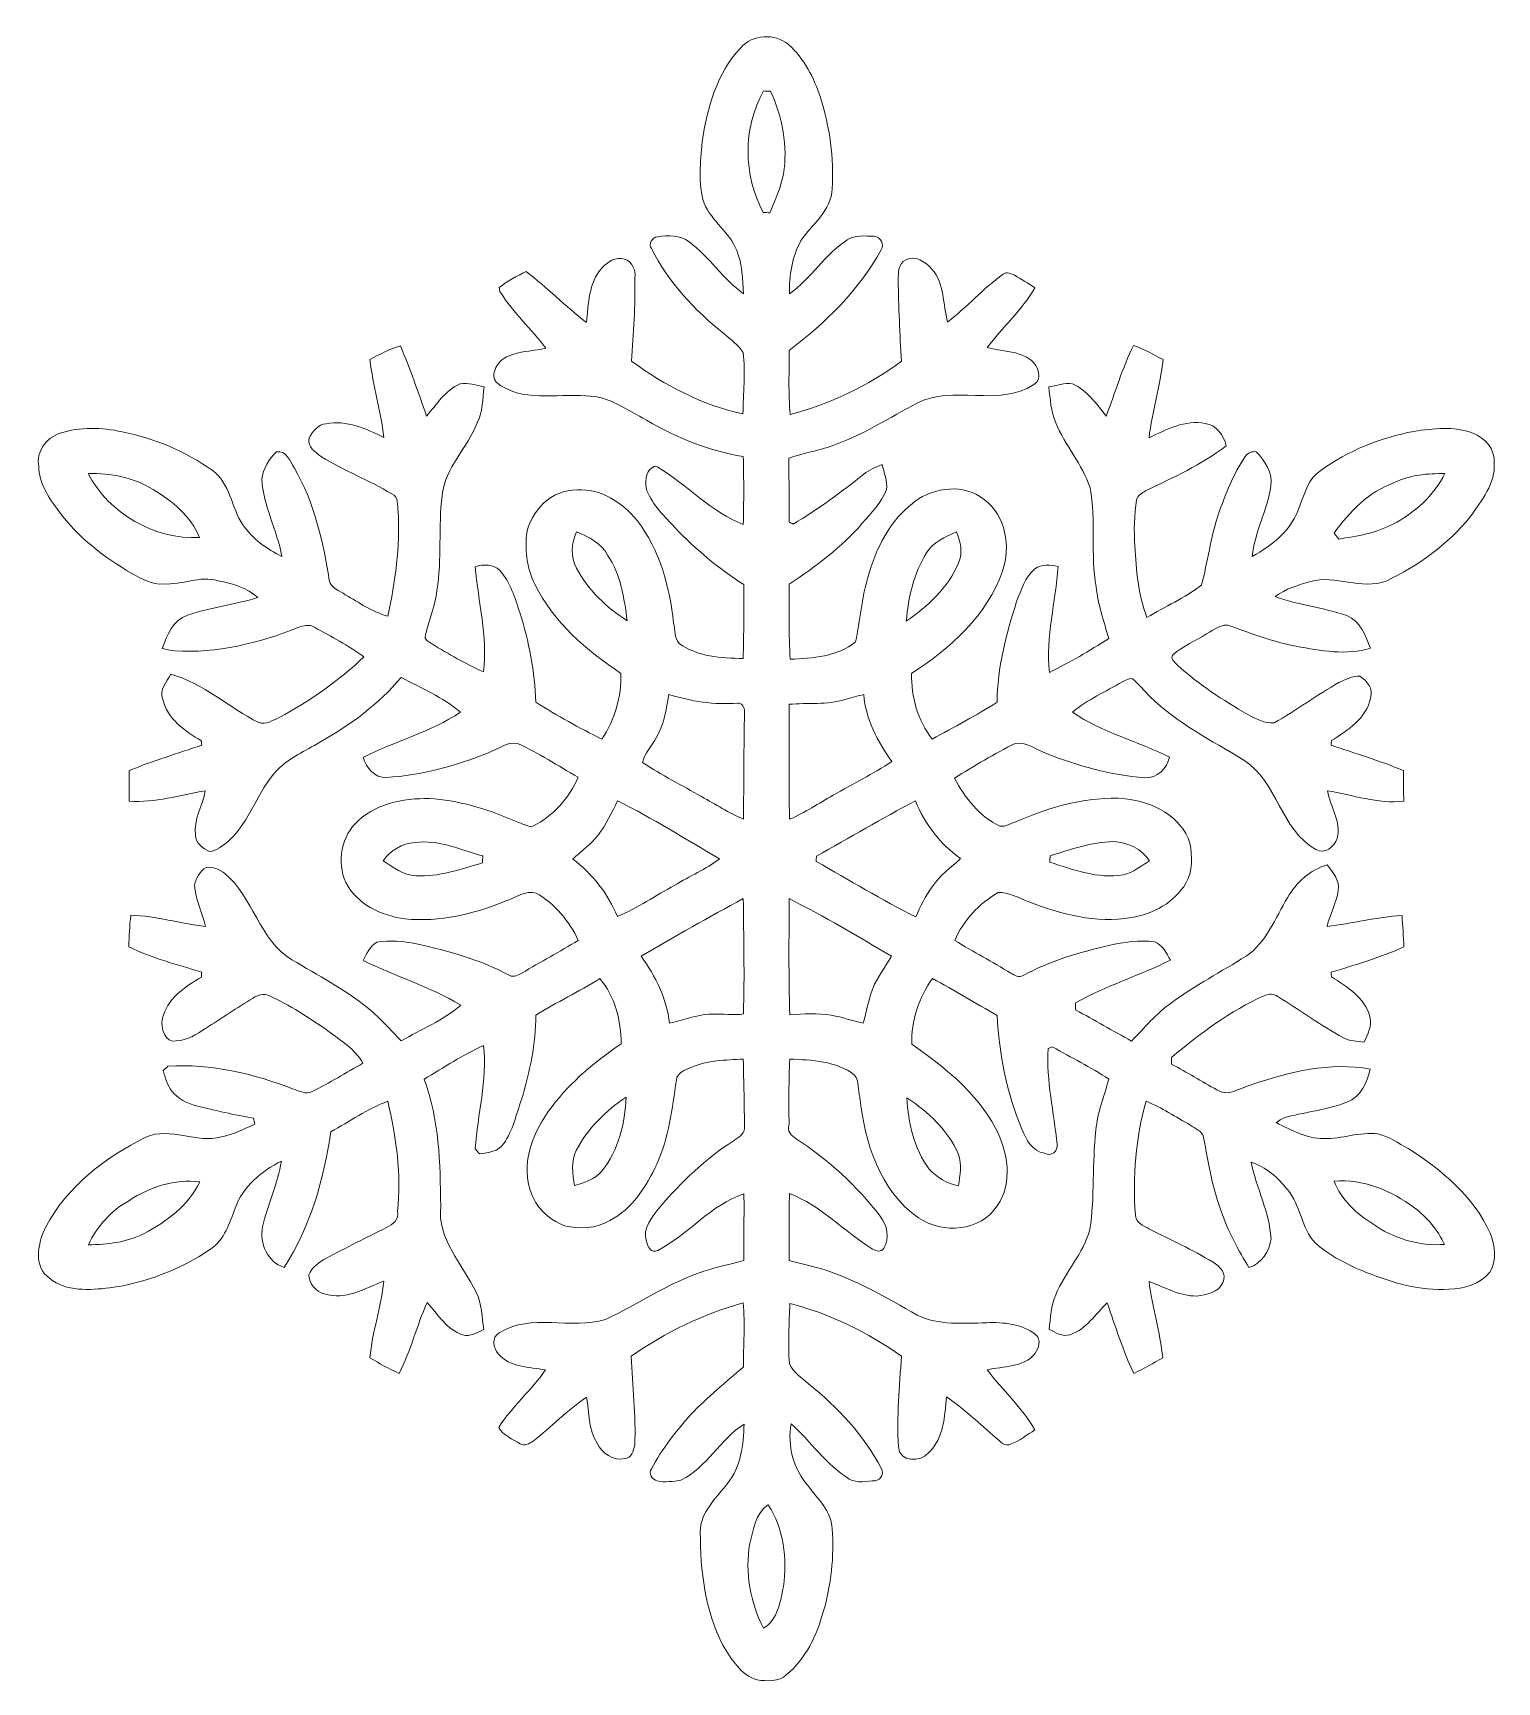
# Model space of a CAD drawing. Header units: centimetres. Extents: x -14.3 to 14.2, y -16 to 16.1.
import ezdxf

# ---------------------------------------------------------------- set-up
doc = ezdxf.new("R2010")
doc.units = ezdxf.units.CM
doc.header["$MEASUREMENT"] = 0
doc.layers.add('Layer 1', color=7, linetype='Continuous')

msp = doc.modelspace()

# ---------------------------------------------------------------- linework, layer by layer
at = {"layer": 'Layer 1', "color": 253, "lineweight": 9}
for points, knots in [([(-0.50196, 15.77676), (-0.27194, 16.04769), (0.16409, 16.06991), (0.43008, 15.84449), (0.43008, 15.84449), (0.73559, 15.57215), (0.92644, 15.19467), (1.05485, 14.8112), (1.05485, 14.8112), (1.23018, 14.239), (1.31838, 13.63645), (1.27992, 13.03744), (1.27992, 13.03744), (1.26123, 12.61163), (0.89469, 12.35164), (0.67315, 12.02885), (0.67315, 12.02885), (0.49746, 11.71523), (0.44525, 11.34798), (0.44702, 10.99309), (0.44702, 10.99309), (0.87106, 11.29119), (1.13776, 11.76038), (1.57273, 12.04401), (1.57273, 12.04401), (1.7276, 12.13891), (1.92304, 12.11845), (2.09661, 12.11422), (2.09661, 12.11422), (2.22114, 12.0994), (2.31074, 11.95653), (2.23137, 11.84646), (2.23137, 11.84646), (1.80027, 11.06294), (1.14975, 10.42618), (0.44243, 9.8896), (0.44243, 9.8896), (0.44525, 9.47544), (0.42656, 9.05951), (0.46113, 8.64606), (0.46113, 8.64606), (1.24253, 8.84115), (1.97948, 9.20486), (2.62754, 9.68111), (2.62754, 9.68111), (2.59896, 10.21063), (2.57286, 10.7405), (2.56474, 11.27037), (2.56474, 11.27037), (2.56651, 11.39949), (2.56862, 11.5854), (2.70762, 11.65137), (2.70762, 11.65137), (2.89141, 11.75932), (3.10061, 11.60975), (3.22232, 11.47604), (3.22232, 11.47604), (3.46821, 11.18782), (3.43328, 10.78848), (3.52536, 10.44381), (3.52536, 10.44381), (3.90353, 10.73309), (4.21892, 11.09716), (4.60662, 11.37374), (4.60662, 11.37374), (4.67471, 11.42912), (4.75972, 11.3875), (4.82711, 11.35398), (4.82711, 11.35398), (4.96398, 11.28096), (5.09345, 11.19382), (5.22539, 11.11162), (5.22539, 11.11162), (4.97704, 10.67735), (4.59568, 10.34186), (4.29582, 9.9464), (4.29582, 9.9464), (4.58087, 9.87549), (4.91071, 9.88784), (5.15413, 9.70333), (5.15413, 9.70333), (5.28289, 9.59256), (5.39437, 9.33292), (5.20211, 9.22638), (5.20211, 9.22638), (4.52513, 8.77412), (3.62696, 9.23696), (2.92211, 8.85949), (2.92211, 8.85949), (2.40176, 8.59173), (1.91246, 8.25941), (1.35612, 8.06645), (1.35612, 8.06645), (1.05944, 7.94474), (0.73806, 7.90487), (0.43855, 7.79269), (0.43855, 7.79269), (0.44031, 7.37923), (0.44102, 6.96543), (0.44525, 6.55197), (0.44525, 6.55197), (0.46501, 6.54174), (0.50417, 6.52198), (0.52392, 6.51211), (0.52392, 6.51211), (1.00829, 6.79786), (1.45667, 7.13829), (1.89799, 7.48542), (1.89799, 7.48542), (2.00418, 7.56938), (2.128, 7.62653), (2.25465, 7.67204), (2.25465, 7.67204), (2.28711, 7.51223), (2.35801, 7.34995), (2.34038, 7.1845), (2.34038, 7.1845), (2.24195, 6.92874), (2.04334, 6.73259), (1.8673, 6.52904), (1.8673, 6.52904), (1.46019, 6.05879), (0.96031, 5.6799), (0.44172, 5.34053), (0.44172, 5.34053), (0.44067, 4.8544), (0.43432, 4.36792), (0.46289, 3.88215), (0.46289, 3.88215), (0.89646, 3.90155), (1.38964, 3.9266), (1.7343, 4.22293), (1.7343, 4.22293), (1.82849, 4.63462), (1.8479, 5.06713), (1.97701, 5.47353), (1.97701, 5.47353), (2.12483, 6.03938), (2.41234, 6.59607), (2.8893, 6.95131), (2.8893, 6.95131), (3.27206, 7.23706), (3.85203, 7.29951), (4.24079, 6.99012), (4.24079, 6.99012), (4.65883, 6.67438), (4.76114, 6.07466), (4.59533, 5.59806), (4.59533, 5.59806), (4.29547, 4.73199), (3.57651, 4.09064), (2.82721, 3.60557), (2.82721, 3.60557), (2.8138, 3.15013), (2.94751, 2.69152), (3.2262, 2.32887), (3.2262, 2.32887), (3.65271, 2.55641), (4.07957, 2.78536), (4.48879, 3.0436), (4.48879, 3.0436), (4.49691, 3.71352), (4.66447, 4.36969), (4.8705, 5.00292), (4.8705, 5.00292), (4.95904, 5.22658), (5.03101, 5.4827), (5.22539, 5.64039), (5.22539, 5.64039), (5.3538, 5.7434), (5.52772, 5.71977), (5.67659, 5.6852), (5.67659, 5.6852), (5.6325, 4.99763), (5.43212, 4.31889), (5.50761, 3.62568), (5.50761, 3.62568), (5.90696, 3.81759), (6.28937, 4.04619), (6.66402, 4.2829), (6.66402, 4.2829), (6.56983, 4.61522), (6.45235, 4.94295), (6.41954, 5.28903), (6.41954, 5.28903), (6.30207, 5.9272), (6.41849, 6.57984), (6.29995, 7.21731), (6.29995, 7.21731), (6.15179, 7.67592), (5.81382, 8.04281), (5.63003, 8.48519), (5.63003, 8.48519), (5.53196, 8.70321), (5.53054, 8.94945), (5.49456, 9.18158), (5.49456, 9.18158), (5.64696, 9.20063), (5.8043, 9.27048), (5.95917, 9.24049), (5.95917, 9.24049), (6.24421, 9.11596), (6.42307, 8.84679), (6.61287, 8.61396), (6.61287, 8.61396), (6.79208, 9.07186), (6.92366, 9.54952), (7.14697, 9.98979), (7.14697, 9.98979), (7.347, 9.91818), (7.53115, 9.81058), (7.71918, 9.71286), (7.71918, 9.71286), (7.66379, 9.19921), (7.50469, 8.70321), (7.44719, 8.19062), (7.44719, 8.19062), (7.78797, 8.35466), (8.14604, 8.54622), (8.5408, 8.46932), (8.5408, 8.46932), (8.76305, 8.44991), (8.89322, 8.23155), (8.95108, 8.03787), (8.95108, 8.03787), (8.47553, 7.66357), (7.91567, 7.42333), (7.37734, 7.15663), (7.37734, 7.15663), (7.30537, 7.11747), (7.22846, 7.06844), (7.20165, 6.98624), (7.20165, 6.98624), (7.1632, 6.68744), (7.14838, 6.38475), (7.17202, 6.08419), (7.17202, 6.08419), (7.19707, 5.61676), (7.23481, 5.13698), (7.40697, 4.69707), (7.40697, 4.69707), (7.76186, 4.90203), (8.13863, 5.07842), (8.46742, 5.32254), (8.46742, 5.32254), (8.58948, 5.77551), (8.64522, 6.24752), (8.7955, 6.69449), (8.7955, 6.69449), (8.93132, 7.08713), (9.08302, 7.48119), (9.32114, 7.82479), (9.32114, 7.82479), (9.3663, 7.89641), (9.45061, 7.93521), (9.53457, 7.91828), (9.53457, 7.91828), (9.70779, 7.74612), (9.8556, 7.5087), (9.81997, 7.25329), (9.81997, 7.25329), (9.74694, 6.78339), (9.50317, 6.35724), (9.4559, 5.88063), (9.4559, 5.88063), (9.85031, 6.10324), (10.24895, 6.41333), (10.38018, 6.86735), (10.38018, 6.86735), (10.48072, 7.1143), (10.54599, 7.40428), (10.78834, 7.55386), (10.78834, 7.55386), (11.32104, 7.94509), (11.95427, 8.19203), (12.60092, 8.31586), (12.60092, 8.31586), (12.97874, 8.37371), (13.38126, 8.42346), (13.74674, 8.27988), (13.74674, 8.27988), (13.98098, 8.19591), (14.18489, 7.96802), (14.16302, 7.70661), (14.16302, 7.70661), (14.19724, 7.30162), (13.9129, 6.96754), (13.69947, 6.65533), (13.69947, 6.65533), (13.26449, 6.11276), (12.6817, 5.70072), (12.0594, 5.39945), (12.0594, 5.39945), (11.57786, 5.22694), (11.07339, 5.52997), (10.58902, 5.39557), (10.58902, 5.39557), (10.35196, 5.32148), (10.10219, 5.25763), (9.90287, 5.1017), (9.90287, 5.1017), (10.35196, 4.92531), (10.84232, 4.89603), (11.29423, 4.72987), (11.29423, 4.72987), (11.56022, 4.62933), (11.66394, 4.34146), (11.75601, 4.09664), (11.75601, 4.09664), (11.28752, 3.95341), (10.78411, 4.04513), (10.31351, 4.13509), (10.31351, 4.13509), (9.875, 4.22011), (9.45555, 4.37251), (9.03751, 4.52526), (9.03751, 4.52526), (8.86606, 4.59511), (8.71084, 4.4473), (8.56726, 4.37851), (8.56726, 4.37851), (8.35524, 4.23528), (8.10864, 4.14073), (7.91497, 3.97175), (7.91497, 3.97175), (7.84053, 3.8952), (7.95413, 3.82253), (8.00069, 3.76644), (8.00069, 3.76644), (8.4145, 3.39073), (8.88511, 3.0824), (9.37053, 2.80759), (9.37053, 2.80759), (9.52822, 2.72292), (9.69614, 2.62273), (9.88135, 2.64496), (9.88135, 2.64496), (10.31351, 2.88555), (10.71073, 3.18506), (11.14253, 3.42671), (11.14253, 3.42671), (11.27059, 3.49021), (11.40253, 3.55759), (11.5514, 3.55301), (11.5514, 3.55301), (11.68969, 3.45882), (11.81634, 3.3103), (11.75919, 3.12579), (11.75919, 3.12579), (11.67664, 2.72927), (11.3161, 2.49679), (10.99648, 2.29712), (10.99648, 2.29712), (10.99507, 2.27525), (10.99225, 2.23115), (10.99084, 2.20928), (10.99084, 2.20928), (11.4625, 2.04982), (11.94016, 1.90518), (12.40089, 1.71433), (12.40089, 1.71433), (12.40054, 1.51642), (12.4016, 1.31781), (12.40371, 1.11919), (12.40371, 1.11919), (11.90065, 1.06134), (11.41064, 1.23949), (10.92064, 1.32345), (10.92064, 1.32345), (10.96614, 1.00771), (11.19933, 0.72796), (11.1069, 0.39353), (11.1069, 0.39353), (11.05363, 0.23619), (10.86243, 0.06897), (10.69592, 0.18045), (10.69592, 0.18045), (10.0013, 0.56392), (9.94803, 1.4949), (9.29468, 1.91894), (9.29468, 1.91894), (8.66533, 2.301), (7.99258, 2.63578), (7.46236, 3.15719), (7.46236, 3.15719), (7.35511, 3.26197), (7.26621, 3.38544), (7.14838, 3.47892), (7.14838, 3.47892), (7.08453, 3.5463), (6.99422, 3.46481), (6.93107, 3.44153), (6.93107, 3.44153), (6.60122, 3.25279), (6.24915, 3.09369), (5.95494, 2.85027), (5.95494, 2.85027), (6.53561, 2.45481), (7.22458, 2.28583), (7.84829, 1.97715), (7.84829, 1.97715), (7.79538, 1.75313), (7.60382, 1.56052), (7.36217, 1.57392), (7.36217, 1.57392), (6.69894, 1.62613), (6.05054, 1.80958), (5.43388, 2.05335), (5.43388, 2.05335), (5.23986, 2.12567), (5.061, 2.27842), (4.84369, 2.2442), (4.84369, 2.2442), (4.43482, 2.04453), (4.04535, 1.80429), (3.65871, 1.56475), (3.65871, 1.56475), (3.87108, 1.18975), (4.14236, 0.8151), (4.54629, 0.63271), (4.54629, 0.63271), (4.6546, 0.61472), (4.75373, 0.68704), (4.85356, 0.71703), (4.85356, 0.71703), (5.52278, 1.00948), (6.24739, 1.2215), (6.98505, 1.16752), (6.98505, 1.16752), (7.50398, 1.10967), (8.07478, 0.83238), (8.24376, 0.30322), (8.24376, 0.30322), (8.29032, 0.04745), (8.2995, -0.24359), (8.16615, -0.47713), (8.16615, -0.47713), (7.9379, -0.84649), (7.53115, -1.08532), (7.10464, -1.14282), (7.10464, -1.14282), (6.41954, -1.267), (5.72669, -1.08144), (5.09204, -0.83449), (5.09204, -0.83449), (4.90119, -0.76217), (4.71527, -0.64752), (4.50396, -0.65916), (4.50396, -0.65916), (4.14272, -0.87894), (3.83016, -1.19891), (3.66788, -1.59437), (3.66788, -1.59437), (4.02912, -1.80957), (4.39848, -2.01065), (4.75831, -2.22832), (4.75831, -2.22832), (4.82993, -2.26324), (4.91495, -2.32533), (4.99503, -2.27594), (4.99503, -2.27594), (5.51432, -1.98949), (6.08899, -1.82403), (6.66367, -1.68998), (6.66367, -1.68998), (6.95541, -1.62401), (7.2581, -1.57991), (7.55725, -1.61695), (7.55725, -1.61695), (7.70824, -1.67975), (7.79009, -1.83744), (7.86346, -1.97326), (7.86346, -1.97326), (7.25986, -2.27876), (6.60616, -2.47314), (6.01385, -2.80475), (6.01385, -2.80475), (6.01491, -2.85062), (6.01597, -2.89648), (6.01738, -2.94269), (6.01738, -2.94269), (6.38391, -3.13884), (6.74163, -3.35121), (7.10676, -3.55053), (7.10676, -3.55053), (7.35617, -3.29265), (7.58759, -3.01113), (7.88428, -2.8044), (7.88428, -2.8044), (8.34536, -2.46503), (8.85442, -2.19833), (9.33949, -1.89565), (9.33949, -1.89565), (9.73812, -1.62754), (9.89793, -1.15093), (10.14311, -0.759), (10.14311, -0.759), (10.31139, -0.46019), (10.58479, -0.21748), (10.9157, -0.11694), (10.9157, -0.11694), (11.01659, -0.26899), (11.16441, -0.41469), (11.12983, -0.61824), (11.12983, -0.61824), (11.09491, -0.86095), (10.96544, -1.08002), (10.91358, -1.31991), (10.91358, -1.31991), (11.40112, -1.25959), (11.87949, -1.13576), (12.37091, -1.10437), (12.37091, -1.10437), (12.38607, -1.30757), (12.39631, -1.51112), (12.40759, -1.71538), (12.40759, -1.71538), (11.95181, -1.92457), (11.46921, -2.06463), (10.99049, -2.20997), (10.99049, -2.20997), (10.9919, -2.2322), (10.99507, -2.27665), (10.99648, -2.29887), (10.99648, -2.29887), (11.30022, -2.49219), (11.64559, -2.70351), (11.74367, -3.07569), (11.74367, -3.07569), (11.80399, -3.2556), (11.69392, -3.41435), (11.63325, -3.57416), (11.63325, -3.57416), (11.49778, -3.55053), (11.35208, -3.55335), (11.22896, -3.4842), (11.22896, -3.4842), (10.78623, -3.24326), (10.37595, -2.94939), (9.95085, -2.68058), (9.95085, -2.68058), (9.87289, -2.6266), (9.77305, -2.62695), (9.68979, -2.66752), (9.68979, -2.66752), (9.02446, -2.95962), (8.44096, -3.40448), (7.88675, -3.86767), (7.88675, -3.86767), (7.88639, -3.91142), (7.88604, -3.95552), (7.88639, -3.99961), (7.88639, -3.99961), (8.18555, -4.15625), (8.47059, -4.33793), (8.76763, -4.49915), (8.76763, -4.49915), (8.98459, -4.64943), (9.22801, -4.45258), (9.43967, -4.3986), (9.43967, -4.3986), (10.17769, -4.14743), (10.97249, -3.9541), (11.75284, -4.0938), (11.75284, -4.0938), (11.68899, -4.35063), (11.56481, -4.64273), (11.29846, -4.73974), (11.29846, -4.73974), (10.92487, -4.88403), (10.52447, -4.9246), (10.13959, -5.02514), (10.13959, -5.02514), (10.05739, -5.04313), (9.98577, -5.08829), (9.9191, -5.13732), (9.9191, -5.13732), (10.21049, -5.28161), (10.51388, -5.45059), (10.84937, -5.44353), (10.84937, -5.44353), (11.20286, -5.46188), (11.54576, -5.30807), (11.90101, -5.35604), (11.90101, -5.35604), (12.1162, -5.4079), (12.30282, -5.5349), (12.49332, -5.64215), (12.49332, -5.64215), (13.14137, -6.05419), (13.76367, -6.57665), (14.08823, -7.29068), (14.08823, -7.29068), (14.17572, -7.5288), (14.21946, -7.82443), (14.08117, -8.05056), (14.08117, -8.05056), (13.88397, -8.27916), (13.57776, -8.38041), (13.28213, -8.37723), (13.28213, -8.37723), (12.72545, -8.42239), (12.18358, -8.2467), (11.67064, -8.05197), (11.67064, -8.05197), (11.31963, -7.90592), (10.97285, -7.73518), (10.68427, -7.484), (10.68427, -7.484), (10.40487, -7.18872), (10.40276, -6.74669), (10.14064, -6.44048), (10.14064, -6.44048), (9.9572, -6.20977), (9.72331, -5.99175), (9.43368, -5.9092), (9.43368, -5.9092), (9.53916, -6.40944), (9.78857, -6.87793), (9.82279, -7.39263), (9.82279, -7.39263), (9.79951, -7.64416), (9.63476, -7.8784), (9.38958, -7.95849), (9.38958, -7.95849), (9.19837, -7.62687), (9.00082, -7.29526), (8.87629, -6.93155), (8.87629, -6.93155), (8.68791, -6.44542), (8.60218, -5.93001), (8.50764, -5.4199), (8.50764, -5.4199), (8.48612, -5.29325), (8.34218, -5.25409), (8.25399, -5.18565), (8.25399, -5.18565), (7.96718, -5.02902), (7.69519, -4.8424), (7.39074, -4.72069), (7.39074, -4.72069), (7.18613, -5.43542), (7.12439, -6.19283), (7.18331, -6.93331), (7.18331, -6.93331), (7.18613, -7.07972), (7.33394, -7.14322), (7.44436, -7.20178), (7.44436, -7.20178), (7.86029, -7.4205), (8.29385, -7.60712), (8.6932, -7.85583), (8.6932, -7.85583), (8.82866, -7.93097), (8.96025, -8.08019), (8.88581, -8.25023), (8.88581, -8.25023), (8.80185, -8.44532), (8.55949, -8.48695), (8.37429, -8.51235), (8.37429, -8.51235), (8.04162, -8.51693), (7.74952, -8.33737), (7.44648, -8.22836), (7.44648, -8.22836), (7.50716, -8.7286), (7.66273, -9.21296), (7.71494, -9.71567), (7.71494, -9.71567), (7.52832, -9.82045), (7.34417, -9.93016), (7.14838, -10.0173), (7.14838, -10.0173), (6.93919, -9.57421), (6.79243, -9.10607), (6.63333, -8.64393), (6.63333, -8.64393), (6.40367, -8.8616), (6.22516, -9.16146), (5.90907, -9.26482), (5.90907, -9.26482), (5.76444, -9.3135), (5.62756, -9.21931), (5.50056, -9.16357), (5.50056, -9.16357), (5.53337, -8.93744), (5.53407, -8.69861), (5.63144, -8.48765), (5.63144, -8.48765), (5.81418, -8.04456), (6.16801, -7.68473), (6.29678, -7.21836), (6.29678, -7.21836), (6.39167, -6.57842), (6.33841, -5.92754), (6.41143, -5.28584), (6.41143, -5.28584), (6.44565, -4.94224), (6.57159, -4.61874), (6.66543, -4.28889), (6.66543, -4.28889), (6.31054, -4.06135), (5.93447, -3.8705), (5.5697, -3.66024), (5.5697, -3.66024), (5.54818, -3.66906), (5.5055, -3.68599), (5.48398, -3.69481), (5.48398, -3.69481), (5.4427, -4.32417), (5.59969, -4.93835), (5.65684, -5.5603), (5.65684, -5.5603), (5.67977, -5.68201), (5.54571, -5.81219), (5.41554, -5.73387), (5.41554, -5.73387), (5.17036, -5.70071), (5.05817, -5.46152), (4.96963, -5.26291), (4.96963, -5.26291), (4.68141, -4.56159), (4.5283, -3.807), (4.49161, -3.05099), (4.49161, -3.05099), (4.0704, -2.81252), (3.65588, -2.56204), (3.23079, -2.33133), (3.23079, -2.33133), (2.96656, -2.70386), (2.81521, -3.15118), (2.83215, -3.6112), (2.83215, -3.6112), (3.46009, -4.05429), (4.09509, -4.54783), (4.45775, -5.24351), (4.45775, -5.24351), (4.70187, -5.69789), (4.80276, -6.30678), (4.49373, -6.75445), (4.49373, -6.75445), (4.172, -7.25822), (3.42764, -7.30902), (2.95915, -6.9887), (2.95915, -6.9887), (2.2042, -6.46518), (1.91563, -5.5155), (1.8165, -4.64449), (1.8165, -4.64449), (1.7851, -4.50126), (1.80592, -4.3351), (1.71772, -4.21022), (1.71772, -4.21022), (1.35965, -3.93752), (0.88552, -3.916), (0.45337, -3.90119), (0.45337, -3.90119), (0.44031, -4.32382), (0.42761, -4.74715), (0.44384, -5.17013), (0.44384, -5.17013), (0.39057, -5.29854), (0.48723, -5.39591), (0.58143, -5.45059), (0.58143, -5.45059), (1.20619, -5.85487), (1.76147, -6.36993), (2.21408, -6.96012), (2.21408, -6.96012), (2.35272, -7.12522), (2.40634, -7.39051), (2.2864, -7.57784), (2.2864, -7.57784), (2.24371, -7.66356), (2.13435, -7.64416), (2.06838, -7.599), (2.06838, -7.599), (1.51593, -7.25822), (1.06579, -6.75093), (0.44913, -6.51739), (0.44913, -6.51739), (0.44067, -6.95166), (0.44031, -7.38593), (0.44031, -7.82055), (0.44031, -7.82055), (0.64281, -7.87876), (0.85095, -7.91615), (1.05274, -7.97718), (1.05274, -7.97718), (1.72548, -8.17615), (2.33014, -8.54022), (2.93516, -8.88523), (2.93516, -8.88523), (3.35673, -9.0842), (3.83509, -9.04328), (4.28841, -9.03199), (4.28841, -9.03199), (4.61614, -9.01788), (4.97139, -9.0521), (5.23986, -9.26059), (5.23986, -9.26059), (5.35768, -9.35619), (5.29806, -9.53187), (5.22398, -9.6363), (5.22398, -9.6363), (4.9915, -9.91005), (4.61544, -9.87336), (4.29759, -9.94886), (4.29759, -9.94886), (4.5978, -10.34538), (4.97704, -10.68122), (5.2268, -11.1162), (5.2268, -11.1162), (5.0737, -11.20722), (4.93541, -11.33175), (4.76361, -11.38678), (4.76361, -11.38678), (4.63096, -11.46439), (4.55053, -11.33104), (4.46304, -11.27283), (4.46304, -11.27283), (4.15154, -10.9959), (3.84603, -10.7098), (3.50384, -10.47062), (3.50384, -10.47062), (3.47103, -10.84879), (3.45621, -11.27354), (3.16023, -11.55682), (3.16023, -11.55682), (3.00113, -11.75402), (2.58944, -11.75226), (2.56897, -11.44252), (2.56897, -11.44252), (2.53687, -10.8562), (2.58732, -10.26918), (2.63177, -9.68463), (2.63177, -9.68463), (1.9756, -9.21649), (1.23865, -8.85666), (0.45725, -8.65557), (0.45725, -8.65557), (0.44419, -9.04434), (0.41844, -9.43557), (0.44666, -9.82503), (0.44666, -9.82503), (0.51616, -9.99684), (0.68902, -10.10055), (0.82167, -10.22191), (0.82167, -10.22191), (1.38999, -10.67805), (1.90152, -11.2238), (2.23913, -11.87432), (2.23913, -11.87432), (2.30227, -11.96745), (2.22325, -12.08881), (2.12165, -12.10574), (2.12165, -12.10574), (1.95479, -12.11385), (1.76711, -12.16218), (1.6133, -12.07505), (1.6133, -12.07505), (1.16668, -11.79494), (0.86682, -11.35044), (0.48512, -10.99625), (0.48512, -10.99625), (0.39939, -11.41959), (0.53062, -11.88208), (0.81355, -12.20805), (0.81355, -12.20805), (1.00053, -12.46487), (1.26546, -12.69735), (1.27887, -13.03954), (1.27887, -13.03954), (1.32191, -13.58353), (1.26193, -14.13457), (1.10706, -14.65773), (1.10706, -14.65773), (0.98042, -15.1167), (0.76557, -15.57002), (0.39445, -15.88082), (0.39445, -15.88082), (0.24135, -16.02404), (0.00922, -16.00429), (-0.18128, -15.98453), (-0.18128, -15.98453), (-0.49878, -15.88787), (-0.68258, -15.57496), (-0.84486, -15.30826), (-0.84486, -15.30826), (-1.19411, -14.63516), (-1.28653, -13.85587), (-1.28583, -13.10728), (-1.28583, -13.10728), (-1.289, -12.71499), (-0.97362, -12.44547), (-0.75525, -12.15725), (-0.75525, -12.15725), (-0.49455, -11.83481), (-0.44481, -11.40336), (-0.43352, -11.00296), (-0.43352, -11.00296), (-0.90236, -11.29823), (-1.15636, -11.84892), (-1.66224, -12.09657), (-1.66224, -12.09657), (-1.81253, -12.1195), (-1.97374, -12.1449), (-2.12368, -12.10786), (-2.12368, -12.10786), (-2.22069, -12.08352), (-2.30324, -11.9671), (-2.23903, -11.87397), (-2.23903, -11.87397), (-2.03019, -11.48767), (-1.75749, -11.13842), (-1.46574, -10.8114), (-1.46574, -10.8114), (-1.14436, -10.48367), (-0.7937, -10.18628), (-0.44304, -9.89065), (-0.44304, -9.89065), (-0.45468, -9.47649), (-0.40776, -9.05915), (-0.45398, -8.64675), (-0.45398, -8.64675), (-1.23397, -8.85948), (-1.96986, -9.22108), (-2.63168, -9.68463), (-2.63168, -9.68463), (-2.60451, -10.26071), (-2.53784, -10.83609), (-2.56077, -11.41324), (-2.56077, -11.41324), (-2.59287, -11.51272), (-2.6218, -11.67994), (-2.75656, -11.675), (-2.75656, -11.675), (-2.98622, -11.72721), (-3.19647, -11.56987), (-3.2949, -11.37584), (-3.2949, -11.37584), (-3.46776, -11.1095), (-3.44836, -10.77683), (-3.49951, -10.47697), (-3.49951, -10.47697), (-3.87134, -10.73273), (-4.18601, -11.05905), (-4.54126, -11.33563), (-4.54126, -11.33563), (-4.61182, -11.38466), (-4.70495, -11.43758), (-4.78997, -11.38925), (-4.78997, -11.38925), (-4.93567, -11.29717), (-5.12299, -11.22873), (-5.20872, -11.06752), (-5.20872, -11.06752), (-4.95013, -10.65829), (-4.57019, -10.34644), (-4.29714, -9.94921), (-4.29714, -9.94921), (-4.61676, -9.89135), (-4.98964, -9.90405), (-5.22318, -9.6363), (-5.22318, -9.6363), (-5.31384, -9.52023), (-5.35653, -9.31033), (-5.19884, -9.22954), (-5.19884, -9.22954), (-4.57019, -8.83055), (-3.80431, -9.18051), (-3.13403, -8.96672), (-3.13403, -8.96672), (-2.48492, -8.67427), (-1.89896, -8.24494), (-1.21457, -8.0308), (-1.21457, -8.0308), (-0.96198, -7.9412), (-0.69704, -7.8971), (-0.44022, -7.8209), (-0.44022, -7.8209), (-0.44657, -7.38769), (-0.42787, -6.95483), (-0.4381, -6.52197), (-0.4381, -6.52197), (-1.0858, -6.73893), (-1.5176, -7.31361), (-2.11239, -7.62264), (-2.11239, -7.62264), (-2.23692, -7.69355), (-2.31841, -7.55526), (-2.33111, -7.44766), (-2.33111, -7.44766), (-2.42283, -7.18379), (-2.21716, -6.97459), (-2.07429, -6.78127), (-2.07429, -6.78127), (-1.65519, -6.29514), (-1.18881, -5.84182), (-0.64554, -5.49504), (-0.64554, -5.49504), (-0.55769, -5.43365), (-0.43175, -5.37298), (-0.42787, -5.2488), (-0.42787, -5.2488), (-0.42681, -4.79901), (-0.44022, -4.34957), (-0.45045, -3.90048), (-0.45045, -3.90048), (-0.79264, -3.92059), (-1.15036, -3.92059), (-1.46821, -4.06594), (-1.46821, -4.06594), (-1.58181, -4.11321), (-1.73774, -4.16507), (-1.75185, -4.30935), (-1.75185, -4.30935), (-1.83581, -4.86251), (-1.89649, -5.43083), (-2.13426, -5.94448), (-2.13426, -5.94448), (-2.33393, -6.3798), (-2.60839, -6.81866), (-3.04866, -7.04303), (-3.04866, -7.04303), (-3.30971, -7.20354), (-3.63991, -7.20813), (-3.93096, -7.14357), (-3.93096, -7.14357), (-4.15568, -7.04973), (-4.37158, -6.89909), (-4.49364, -6.68319), (-4.49364, -6.68319), (-4.85453, -6.08559), (-4.56737, -5.32958), (-4.1719, -4.82194), (-4.1719, -4.82194), (-3.80113, -4.34004), (-3.33159, -3.94282), (-2.82817, -3.60591), (-2.82817, -3.60591), (-2.825, -3.14907), (-2.94071, -2.68481), (-3.24374, -2.3338), (-3.24374, -2.3338), (-3.64944, -2.58815), (-4.08194, -2.79558), (-4.48905, -3.04676), (-4.48905, -3.04676), (-4.48058, -3.60556), (-4.61288, -4.15342), (-4.76386, -4.68753), (-4.76386, -4.68753), (-4.87111, -4.97434), (-4.93038, -5.29184), (-5.11276, -5.54443), (-5.11276, -5.54443), (-5.21366, -5.70282), (-5.41262, -5.71729), (-5.57772, -5.74727), (-5.57772, -5.74727), (-5.60736, -5.71411), (-5.63699, -5.68095), (-5.66698, -5.6485), (-5.66698, -5.6485), (-5.61864, -4.97681), (-5.43308, -4.31253), (-5.5047, -3.63449), (-5.5047, -3.63449), (-5.90828, -3.82005), (-6.28222, -4.06205), (-6.66146, -4.29136), (-6.66146, -4.29136), (-6.36512, -5.07876), (-6.34537, -5.92543), (-6.33866, -6.75622), (-6.33866, -6.75622), (-6.40922, -7.40815), (-5.90969, -7.89428), (-5.64828, -8.43862), (-5.64828, -8.43862), (-5.53574, -8.66228), (-5.5368, -8.92122), (-5.50011, -9.16393), (-5.50011, -9.16393), (-5.62746, -9.22002), (-5.76399, -9.31209), (-5.90863, -9.26553), (-5.90863, -9.26553), (-6.21907, -9.16604), (-6.3937, -8.86971), (-6.60148, -8.6397), (-6.60148, -8.6397), (-6.80786, -9.08843), (-6.91863, -9.57738), (-7.14688, -10.01765), (-7.14688, -10.01765), (-7.34373, -9.92945), (-7.53176, -9.82292), (-7.71767, -9.71426), (-7.71767, -9.71426), (-7.67111, -9.21014), (-7.49507, -8.72825), (-7.44603, -8.22518), (-7.44603, -8.22518), (-7.81574, -8.35289), (-8.20098, -8.60901), (-8.60314, -8.46649), (-8.60314, -8.46649), (-8.7686, -8.43015), (-8.90548, -8.27069), (-8.90477, -8.10065), (-8.90477, -8.10065), (-8.85221, -7.94508), (-8.69663, -7.85336), (-8.56222, -7.77292), (-8.56222, -7.77292), (-8.17558, -7.56796), (-7.78329, -7.37393), (-7.39206, -7.17885), (-7.39206, -7.17885), (-7.27317, -7.11958), (-7.13383, -7.02645), (-7.18004, -6.86276), (-7.18004, -6.86276), (-7.09925, -6.14309), (-7.20438, -5.4199), (-7.36807, -4.71998), (-7.36807, -4.71998), (-7.76177, -4.87203), (-8.11137, -5.11263), (-8.47826, -5.31689), (-8.47826, -5.31689), (-8.61373, -6.24257), (-8.8702, -7.1672), (-9.38772, -7.95672), (-9.38772, -7.95672), (-9.70734, -7.84948), (-9.87138, -7.48647), (-9.80541, -7.16826), (-9.80541, -7.16826), (-9.7084, -6.73294), (-9.51084, -6.32689), (-9.43817, -5.88521), (-9.43817, -5.88521), (-9.82552, -6.07642), (-10.18782, -6.38298), (-10.33705, -6.79961), (-10.33705, -6.79961), (-10.44994, -7.08783), (-10.54378, -7.41662), (-10.81647, -7.599), (-10.81647, -7.599), (-11.40138, -7.99623), (-12.08224, -8.25693), (-12.7825, -8.35465), (-12.7825, -8.35465), (-13.17303, -8.39275), (-13.62423, -8.43615), (-13.9502, -8.16592), (-13.9502, -8.16592), (-14.27334, -7.94437), (-14.17809, -7.47871), (-14.02887, -7.17497), (-14.02887, -7.17497), (-13.60906, -6.38368), (-12.86858, -5.8083), (-12.07554, -5.42025), (-12.07554, -5.42025), (-11.59929, -5.20435), (-11.08705, -5.5596), (-10.60128, -5.41178), (-10.60128, -5.41178), (-10.37515, -5.36592), (-10.16736, -5.26291), (-9.95781, -5.17013), (-9.95781, -5.17013), (-9.96628, -5.12956), (-9.97474, -5.08934), (-9.98251, -5.04948), (-9.98251, -5.04948), (-10.35504, -4.98386), (-10.7244, -4.90237), (-11.09093, -4.811), (-11.09093, -4.811), (-11.27508, -4.76338), (-11.45465, -4.67271), (-11.57459, -4.52137), (-11.57459, -4.52137), (-11.66138, -4.40495), (-11.69806, -4.26137), (-11.74075, -4.12485), (-11.74075, -4.12485), (-11.70935, -4.09663), (-11.67831, -4.06876), (-11.64726, -4.04089), (-11.64726, -4.04089), (-10.80871, -3.98092), (-9.98145, -4.18553), (-9.20498, -4.48504), (-9.20498, -4.48504), (-9.08892, -4.52102), (-8.9591, -4.59369), (-8.83845, -4.53337), (-8.83845, -4.53337), (-8.50084, -4.36685), (-8.18404, -4.16224), (-7.85279, -3.98303), (-7.85279, -3.98303), (-8.00236, -3.70293), (-8.29199, -3.53959), (-8.53329, -3.34909), (-8.53329, -3.34909), (-8.90124, -3.0965), (-9.2766, -2.8485), (-9.6837, -2.66329), (-9.6837, -2.66329), (-9.78601, -2.60967), (-9.89819, -2.65694), (-9.98815, -2.71162), (-9.98815, -2.71162), (-10.30106, -2.90283), (-10.60551, -3.10779), (-10.91596, -3.30288), (-10.91596, -3.30288), (-11.09058, -3.41189), (-11.26803, -3.54277), (-11.48428, -3.54629), (-11.48428, -3.54629), (-11.69983, -3.60027), (-11.79614, -3.28771), (-11.75663, -3.1286), (-11.75663, -3.1286), (-11.67584, -2.73314), (-11.31953, -2.49219), (-10.99392, -2.3031), (-10.99392, -2.3031), (-10.99286, -2.27982), (-10.9911, -2.2329), (-10.99004, -2.20962), (-10.99004, -2.20962), (-11.46629, -2.05757), (-11.95877, -1.93939), (-12.40785, -1.71502), (-12.40785, -1.71502), (-12.40009, -1.50935), (-12.39692, -1.30439), (-12.36869, -1.10084), (-12.36869, -1.10084), (-11.87586, -1.11601), (-11.40103, -1.26029), (-10.91384, -1.31956), (-10.91384, -1.31956), (-10.97628, -1.04757), (-11.11774, -0.79533), (-11.13044, -0.51311), (-11.13044, -0.51311), (-11.09905, -0.37905), (-11.02144, -0.24641), (-10.90431, -0.1695), (-10.90431, -0.1695), (-10.77449, -0.15786), (-10.64784, -0.20443), (-10.5473, -0.2831), (-10.5473, -0.2831), (-9.98074, -0.73854), (-9.87844, -1.58802), (-9.2325, -1.9662), (-9.2325, -1.9662), (-8.72979, -2.26994), (-8.20309, -2.54158), (-7.74519, -2.91341), (-7.74519, -2.91341), (-7.51306, -3.10391), (-7.31339, -3.32969), (-7.10737, -3.54735), (-7.10737, -3.54735), (-6.71896, -3.32193), (-6.29245, -3.14942), (-5.94955, -2.85414), (-5.94955, -2.85414), (-6.54574, -2.48867), (-7.22167, -2.29252), (-7.84503, -1.98172), (-7.84503, -1.98172), (-7.78153, -1.85049), (-7.71697, -1.69562), (-7.58044, -1.62754), (-7.58044, -1.62754), (-7.32715, -1.58414), (-7.06256, -1.60249), (-6.81174, -1.65858), (-6.81174, -1.65858), (-6.18626, -1.79581), (-5.55973, -1.96832), (-4.99388, -2.27488), (-4.99388, -2.27488), (-4.91521, -2.3151), (-4.82983, -2.25865), (-4.75857, -2.2269), (-4.75857, -2.2269), (-4.39451, -2.01171), (-4.02479, -1.80604), (-3.66038, -1.5919), (-3.66038, -1.5919), (-3.83324, -1.21232), (-4.11863, -0.88035), (-4.47847, -0.66798), (-4.47847, -0.66798), (-4.69296, -0.61577), (-4.87534, -0.75476), (-5.06584, -0.82073), (-5.06584, -0.82073), (-5.68532, -1.08073), (-6.35948, -1.23525), (-7.03399, -1.17351), (-7.03399, -1.17351), (-7.49084, -1.11036), (-7.96638, -0.88917), (-8.18475, -0.46231), (-8.18475, -0.46231), (-8.37031, -0.06438), (-8.26836, 0.45033), (-7.93992, 0.74313), (-7.93992, 0.74313), (-7.54375, 1.10508), (-6.97472, 1.19257), (-6.45649, 1.16505), (-6.45649, 1.16505), (-5.90087, 1.11178), (-5.36253, 0.93998), (-4.85276, 0.71703), (-4.85276, 0.71703), (-4.75363, 0.68633), (-4.65344, 0.61578), (-4.54479, 0.6313), (-4.54479, 0.6313), (-4.15074, 0.83203), (-3.83641, 1.17846), (-3.66426, 1.58557), (-3.66426, 1.58557), (-4.05513, 1.80817), (-4.43366, 2.05582), (-4.84289, 2.24385), (-4.84289, 2.24385), (-5.05103, 2.28018), (-5.22353, 2.13061), (-5.41015, 2.06217), (-5.41015, 2.06217), (-6.04374, 1.80852), (-6.7119, 1.61908), (-7.39629, 1.58098), (-7.39629, 1.58098), (-7.62277, 1.57004), (-7.78964, 1.76866), (-7.84538, 1.97045), (-7.84538, 1.97045), (-7.22731, 2.29042), (-6.53587, 2.45834), (-5.95555, 2.85345), (-5.95555, 2.85345), (-6.29704, 3.14132), (-6.71614, 3.31665), (-7.10525, 3.52867), (-7.10525, 3.52867), (-7.54516, 3.00761), (-8.0962, 2.60015), (-8.68816, 2.26784), (-8.68816, 2.26784), (-8.97321, 2.0985), (-9.28471, 1.96374), (-9.52178, 1.72527), (-9.52178, 1.72527), (-9.90525, 1.3111), (-10.04636, 0.72726), (-10.46793, 0.34273), (-10.46793, 0.34273), (-10.58011, 0.26441), (-10.69194, 0.14165), (-10.83976, 0.1427), (-10.83976, 0.1427), (-10.97522, 0.18856), (-11.09834, 0.3071), (-11.11351, 0.45491), (-11.11351, 0.45491), (-11.15302, 0.76289), (-10.96781, 1.02888), (-10.92054, 1.3231), (-10.92054, 1.3231), (-11.40984, 1.2409), (-11.90091, 1.08039), (-12.40221, 1.11884), (-12.40221, 1.11884), (-12.4008, 1.31781), (-12.40009, 1.51607), (-12.40044, 1.71468), (-12.40044, 1.71468), (-11.93936, 1.90448), (-11.46064, 2.04665), (-10.99004, 2.20963), (-10.99004, 2.20963), (-10.99145, 2.2308), (-10.99463, 2.27348), (-10.99639, 2.29465), (-10.99639, 2.29465), (-11.3153, 2.48127), (-11.65961, 2.71939), (-11.74851, 3.1011), (-11.74851, 3.1011), (-11.81942, 3.29054), (-11.67019, 3.438), (-11.59223, 3.5897), (-11.59223, 3.5897), (-10.953, 3.41366), (-10.46017, 2.93917), (-9.87738, 2.64813), (-9.87738, 2.64813), (-9.73309, 2.60156), (-9.60891, 2.69399), (-9.48368, 2.7455), (-9.48368, 2.7455), (-8.88678, 3.069), (-8.32269, 3.45811), (-7.83127, 3.92871), (-7.83127, 3.92871), (-8.13536, 4.14744), (-8.46838, 4.32277), (-8.79576, 4.50268), (-8.79576, 4.50268), (-8.8963, 4.56689), (-9.01413, 4.54008), (-9.11573, 4.49669), (-9.11573, 4.49669), (-9.87738, 4.19683), (-10.69371, 3.99363), (-11.51779, 4.04478), (-11.51779, 4.04478), (-11.59929, 4.04901), (-11.67796, 4.07159), (-11.75627, 4.09276), (-11.75627, 4.09276), (-11.66384, 4.34817), (-11.5499, 4.64732), (-11.26768, 4.74046), (-11.26768, 4.74046), (-10.82106, 4.89039), (-10.34904, 4.94366), (-9.8989, 5.08089), (-9.8989, 5.08089), (-10.10492, 5.28197), (-10.39808, 5.35323), (-10.67148, 5.40862), (-10.67148, 5.40862), (-11.02849, 5.51516), (-11.3721, 5.32395), (-11.72981, 5.34688), (-11.72981, 5.34688), (-11.95383, 5.32148), (-12.14715, 5.44707), (-12.33659, 5.54479), (-12.33659, 5.54479), (-12.87846, 5.86264), (-13.3981, 6.24717), (-13.76993, 6.76081), (-13.76993, 6.76081), (-13.96184, 7.01728), (-14.15587, 7.3055), (-14.16045, 7.63853), (-14.16045, 7.63853), (-14.2176, 7.92463), (-14.00805, 8.19345), (-13.74559, 8.27917), (-13.74559, 8.27917), (-13.35859, 8.40546), (-12.93455, 8.39982), (-12.54085, 8.30598), (-12.54085, 8.30598), (-11.91149, 8.18533), (-11.3086, 7.9271), (-10.78508, 7.55809), (-10.78508, 7.55809), (-10.43724, 7.30868), (-10.41395, 6.83349), (-10.18782, 6.498), (-10.18782, 6.498), (-9.99944, 6.22636), (-9.72639, 6.02492), (-9.43076, 5.8831), (-9.43076, 5.8831), (-9.52037, 6.39463), (-9.79412, 6.86488), (-9.81846, 7.38946), (-9.81846, 7.38946), (-9.79624, 7.59231), (-9.67559, 7.77717), (-9.53413, 7.91863), (-9.53413, 7.91863), (-9.3408, 7.95567), (-9.26637, 7.7299), (-9.18664, 7.6029), (-9.18664, 7.6029), (-8.79894, 6.93473), (-8.62784, 6.17344), (-8.50648, 5.4185), (-8.50648, 5.4185), (-8.48214, 5.26292), (-8.30399, 5.21953), (-8.19569, 5.13698), (-8.19569, 5.13698), (-7.92652, 4.98528), (-7.66864, 4.80043), (-7.36595, 4.71929), (-7.36595, 4.71929), (-7.2192, 5.3871), (-7.131, 6.07325), (-7.16558, 6.75729), (-7.16558, 6.75729), (-7.18286, 6.86559), (-7.15358, 7.04692), (-7.2894, 7.09948), (-7.2894, 7.09948), (-7.73178, 7.36406), (-8.21685, 7.54998), (-8.65571, 7.82126), (-8.65571, 7.82126), (-8.77354, 7.90099), (-8.94746, 8.0227), (-8.89701, 8.18992), (-8.89701, 8.18992), (-8.83104, 8.31833), (-8.72133, 8.45097), (-8.56787, 8.46579), (-8.56787, 8.46579), (-8.16993, 8.54234), (-7.79246, 8.36666), (-7.44462, 8.19874), (-7.44462, 8.19874), (-7.50283, 8.70991), (-7.65558, 9.20486), (-7.71626, 9.71603), (-7.71626, 9.71603), (-7.52329, 9.81411), (-7.33279, 9.9217), (-7.12395, 9.98273), (-7.12395, 9.98273), (-6.93204, 9.534), (-6.77364, 9.07327), (-6.61348, 8.61325), (-6.61348, 8.61325), (-6.41628, 8.84079), (-6.24906, 9.12125), (-5.95696, 9.23873), (-5.95696, 9.23873), (-5.80068, 9.27118), (-5.64651, 9.21262), (-5.49553, 9.18122), (-5.49553, 9.18122), (-5.52163, 8.94698), (-5.52375, 8.70145), (-5.62711, 8.48413), (-5.62711, 8.48413), (-5.81585, 7.99201), (-6.25294, 7.6103), (-6.31221, 7.06738), (-6.31221, 7.06738), (-6.38735, 6.4539), (-6.30974, 5.83195), (-6.4131, 5.22059), (-6.4131, 5.22059), (-6.44414, 4.92073), (-6.56444, 4.64168), (-6.63641, 4.35134), (-6.63641, 4.35134), (-6.67239, 4.26527), (-6.56197, 4.21976), (-6.51011, 4.17883), (-6.51011, 4.17883), (-6.18274, 3.98375), (-5.85359, 3.78619), (-5.50293, 3.63591), (-5.50293, 3.63591), (-5.42744, 4.32559), (-5.60453, 5.00116), (-5.6705, 5.68308), (-5.6705, 5.68308), (-5.50928, 5.72894), (-5.31138, 5.74058), (-5.18614, 5.60829), (-5.18614, 5.60829), (-4.98118, 5.3804), (-4.89616, 5.07595), (-4.79808, 4.79302), (-4.79808, 4.79302), (-4.62381, 4.22611), (-4.50316, 3.64014), (-4.48976, 3.04536), (-4.48976, 3.04536), (-4.07171, 2.78536), (-3.64344, 2.53983), (-3.2, 2.32605), (-3.2, 2.32605), (-2.95235, 2.70634), (-2.81477, 3.15049), (-2.83241, 3.60698), (-2.83241, 3.60698), (-3.50304, 4.05395), (-4.14615, 4.60323), (-4.50528, 5.33983), (-4.50528, 5.33983), (-4.65733, 5.63157), (-4.69296, 5.9713), (-4.67073, 6.29515), (-4.67073, 6.29515), (-4.59665, 6.76434), (-4.17755, 7.1905), (-3.68472, 7.17568), (-3.68472, 7.17568), (-3.22011, 7.21096), (-2.80066, 6.92838), (-2.51738, 6.58407), (-2.51738, 6.58407), (-2.0764, 6.01328), (-1.88273, 5.29291), (-1.80512, 4.58594), (-1.80512, 4.58594), (-1.77584, 4.45823), (-1.79206, 4.29737), (-1.69893, 4.19083), (-1.69893, 4.19083), (-1.34157, 3.93224), (-0.87943, 3.89414), (-0.45186, 3.89908), (-0.45186, 3.89908), (-0.4381, 4.37886), (-0.43951, 4.85899), (-0.44163, 5.33877), (-0.44163, 5.33877), (-0.9334, 5.64533), (-1.37755, 6.0228), (-1.77725, 6.4412), (-1.77725, 6.4412), (-1.98398, 6.65992), (-2.20869, 6.87688), (-2.32511, 7.16051), (-2.32511, 7.16051), (-2.36744, 7.31115), (-2.36462, 7.52105), (-2.21716, 7.6156), (-2.21716, 7.6156), (-2.17871, 7.65511), (-2.13038, 7.63288), (-2.09051, 7.60889), (-2.09051, 7.60889), (-1.53277, 7.25964), (-1.0724, 6.74988), (-0.4508, 6.50646), (-0.4508, 6.50646), (-0.4374, 6.94673), (-0.43775, 7.38735), (-0.45045, 7.82726), (-0.45045, 7.82726), (-1.11685, 7.93662), (-1.75114, 8.19274), (-2.33181, 8.53317), (-2.33181, 8.53317), (-2.70576, 8.72755), (-3.0663, 9.01612), (-3.50974, 9.00483), (-3.50974, 9.00483), (-4.08935, 9.06022), (-4.76633, 8.86937), (-5.26058, 9.27295), (-5.26058, 9.27295), (-5.36711, 9.41053), (-5.26304, 9.60103), (-5.15298, 9.70333), (-5.15298, 9.70333), (-4.90815, 9.89066), (-4.5783, 9.86279), (-4.29114, 9.93405), (-4.29114, 9.93405), (-4.57089, 10.30694), (-4.92332, 10.62197), (-5.17309, 11.01814), (-5.17309, 11.01814), (-5.19037, 11.04742), (-5.19884, 11.07952), (-5.19849, 11.11409), (-5.19849, 11.11409), (-5.04185, 11.24462), (-4.85664, 11.33599), (-4.67638, 11.42912), (-4.67638, 11.42912), (-4.26856, 11.11762), (-3.90979, 10.74791), (-3.50304, 10.4357), (-3.50304, 10.4357), (-3.46035, 10.79624), (-3.46353, 11.20581), (-3.20318, 11.49298), (-3.20318, 11.49298), (-3.10016, 11.61433), (-2.92836, 11.72687), (-2.76361, 11.6676), (-2.76361, 11.6676), (-2.61509, 11.6228), (-2.53431, 11.45558), (-2.56147, 11.306), (-2.56147, 11.306), (-2.54348, 10.76414), (-2.59252, 10.22298), (-2.62779, 9.68287), (-2.62779, 9.68287), (-1.97692, 9.21227), (-1.24491, 8.82633), (-0.45574, 8.65558), (-0.45574, 8.65558), (-0.44904, 9.05352), (-0.40741, 9.45604), (-0.45257, 9.85221), (-0.45257, 9.85221), (-0.54605, 10.00108), (-0.69528, 10.10197), (-0.82475, 10.21627), (-0.82475, 10.21627), (-1.39378, 10.671), (-1.90566, 11.21957), (-2.23798, 11.87292), (-2.23798, 11.87292), (-2.30183, 11.9664), (-2.22245, 12.0867), (-2.12085, 12.10469), (-2.12085, 12.10469), (-1.91166, 12.13574), (-1.67988, 12.13997), (-1.50349, 12.00486), (-1.50349, 12.00486), (-1.1105, 11.71135), (-0.84133, 11.28484), (-0.44657, 10.99238), (-0.44657, 10.99238), (-0.45998, 11.27602), (-0.46562, 11.57094), (-0.57674, 11.83693), (-0.57674, 11.83693), (-0.71644, 12.18901), (-1.06323, 12.40985), (-1.21351, 12.75521), (-1.21351, 12.75521), (-1.33098, 13.14151), (-1.28548, 13.55426), (-1.24984, 13.95007), (-1.24984, 13.95007), (-1.1486, 14.60095), (-0.96903, 15.28675), (-0.50196, 15.77676), (-0.50196, 15.77676), (-0.50196, 15.77676), (-0.50196, 15.77676), (-0.50196, 15.77676)], [0, 0, 0, 0, 0.00226757, 0.00226757, 0.00226757, 0.00226757, 0.00453515, 0.00453515, 0.00453515, 0.00453515, 0.00680272, 0.00680272, 0.00680272, 0.00680272, 0.00907029, 0.00907029, 0.00907029, 0.00907029, 0.01133787, 0.01133787, 0.01133787, 0.01133787, 0.01360544, 0.01360544, 0.01360544, 0.01360544, 0.01587302, 0.01587302, 0.01587302, 0.01587302, 0.01814059, 0.01814059, 0.01814059, 0.01814059, 0.02040816, 0.02040816, 0.02040816, 0.02040816, 0.02267574, 0.02267574, 0.02267574, 0.02267574, 0.02494331, 0.02494331, 0.02494331, 0.02494331, 0.02721088, 0.02721088, 0.02721088, 0.02721088, 0.02947846, 0.02947846, 0.02947846, 0.02947846, 0.03174603, 0.03174603, 0.03174603, 0.03174603, 0.03401361, 0.03401361, 0.03401361, 0.03401361, 0.03628118, 0.03628118, 0.03628118, 0.03628118, 0.03854875, 0.03854875, 0.03854875, 0.03854875, 0.04081633, 0.04081633, 0.04081633, 0.04081633, 0.0430839, 0.0430839, 0.0430839, 0.0430839, 0.04535147, 0.04535147, 0.04535147, 0.04535147, 0.04761905, 0.04761905, 0.04761905, 0.04761905, 0.04988662, 0.04988662, 0.04988662, 0.04988662, 0.0521542, 0.0521542, 0.0521542, 0.0521542, 0.05442177, 0.05442177, 0.05442177, 0.05442177, 0.05668934, 0.05668934, 0.05668934, 0.05668934, 0.05895692, 0.05895692, 0.05895692, 0.05895692, 0.06122449, 0.06122449, 0.06122449, 0.06122449, 0.06349206, 0.06349206, 0.06349206, 0.06349206, 0.06575964, 0.06575964, 0.06575964, 0.06575964, 0.06802721, 0.06802721, 0.06802721, 0.06802721, 0.07029478, 0.07029478, 0.07029478, 0.07029478, 0.07256236, 0.07256236, 0.07256236, 0.07256236, 0.07482993, 0.07482993, 0.07482993, 0.07482993, 0.07709751, 0.07709751, 0.07709751, 0.07709751, 0.07936508, 0.07936508, 0.07936508, 0.07936508, 0.08163265, 0.08163265, 0.08163265, 0.08163265, 0.08390023, 0.08390023, 0.08390023, 0.08390023, 0.0861678, 0.0861678, 0.0861678, 0.0861678, 0.08843537, 0.08843537, 0.08843537, 0.08843537, 0.09070295, 0.09070295, 0.09070295, 0.09070295, 0.09297052, 0.09297052, 0.09297052, 0.09297052, 0.0952381, 0.0952381, 0.0952381, 0.0952381, 0.09750567, 0.09750567, 0.09750567, 0.09750567, 0.09977324, 0.09977324, 0.09977324, 0.09977324, 0.10204082, 0.10204082, 0.10204082, 0.10204082, 0.10430839, 0.10430839, 0.10430839, 0.10430839, 0.10657596, 0.10657596, 0.10657596, 0.10657596, 0.10884354, 0.10884354, 0.10884354, 0.10884354, 0.11111111, 0.11111111, 0.11111111, 0.11111111, 0.11337868, 0.11337868, 0.11337868, 0.11337868, 0.11564626, 0.11564626, 0.11564626, 0.11564626, 0.11791383, 0.11791383, 0.11791383, 0.11791383, 0.12018141, 0.12018141, 0.12018141, 0.12018141, 0.12244898, 0.12244898, 0.12244898, 0.12244898, 0.12471655, 0.12471655, 0.12471655, 0.12471655, 0.12698413, 0.12698413, 0.12698413, 0.12698413, 0.1292517, 0.1292517, 0.1292517, 0.1292517, 0.13151927, 0.13151927, 0.13151927, 0.13151927, 0.13378685, 0.13378685, 0.13378685, 0.13378685, 0.13605442, 0.13605442, 0.13605442, 0.13605442, 0.138322, 0.138322, 0.138322, 0.138322, 0.14058957, 0.14058957, 0.14058957, 0.14058957, 0.14285714, 0.14285714, 0.14285714, 0.14285714, 0.14512472, 0.14512472, 0.14512472, 0.14512472, 0.14739229, 0.14739229, 0.14739229, 0.14739229, 0.14965986, 0.14965986, 0.14965986, 0.14965986, 0.15192744, 0.15192744, 0.15192744, 0.15192744, 0.15419501, 0.15419501, 0.15419501, 0.15419501, 0.15646259, 0.15646259, 0.15646259, 0.15646259, 0.15873016, 0.15873016, 0.15873016, 0.15873016, 0.16099773, 0.16099773, 0.16099773, 0.16099773, 0.16326531, 0.16326531, 0.16326531, 0.16326531, 0.16553288, 0.16553288, 0.16553288, 0.16553288, 0.16780045, 0.16780045, 0.16780045, 0.16780045, 0.17006803, 0.17006803, 0.17006803, 0.17006803, 0.1723356, 0.1723356, 0.1723356, 0.1723356, 0.17460317, 0.17460317, 0.17460317, 0.17460317, 0.17687075, 0.17687075, 0.17687075, 0.17687075, 0.17913832, 0.17913832, 0.17913832, 0.17913832, 0.1814059, 0.1814059, 0.1814059, 0.1814059, 0.18367347, 0.18367347, 0.18367347, 0.18367347, 0.18594104, 0.18594104, 0.18594104, 0.18594104, 0.18820862, 0.18820862, 0.18820862, 0.18820862, 0.19047619, 0.19047619, 0.19047619, 0.19047619, 0.19274376, 0.19274376, 0.19274376, 0.19274376, 0.19501134, 0.19501134, 0.19501134, 0.19501134, 0.19727891, 0.19727891, 0.19727891, 0.19727891, 0.19954649, 0.19954649, 0.19954649, 0.19954649, 0.20181406, 0.20181406, 0.20181406, 0.20181406, 0.20408163, 0.20408163, 0.20408163, 0.20408163, 0.20634921, 0.20634921, 0.20634921, 0.20634921, 0.20861678, 0.20861678, 0.20861678, 0.20861678, 0.21088435, 0.21088435, 0.21088435, 0.21088435, 0.21315193, 0.21315193, 0.21315193, 0.21315193, 0.2154195, 0.2154195, 0.2154195, 0.2154195, 0.21768707, 0.21768707, 0.21768707, 0.21768707, 0.21995465, 0.21995465, 0.21995465, 0.21995465, 0.22222222, 0.22222222, 0.22222222, 0.22222222, 0.2244898, 0.2244898, 0.2244898, 0.2244898, 0.22675737, 0.22675737, 0.22675737, 0.22675737, 0.22902494, 0.22902494, 0.22902494, 0.22902494, 0.23129252, 0.23129252, 0.23129252, 0.23129252, 0.23356009, 0.23356009, 0.23356009, 0.23356009, 0.23582766, 0.23582766, 0.23582766, 0.23582766, 0.23809524, 0.23809524, 0.23809524, 0.23809524, 0.24036281, 0.24036281, 0.24036281, 0.24036281, 0.24263039, 0.24263039, 0.24263039, 0.24263039, 0.24489796, 0.24489796, 0.24489796, 0.24489796, 0.24716553, 0.24716553, 0.24716553, 0.24716553, 0.24943311, 0.24943311, 0.24943311, 0.24943311, 0.25170068, 0.25170068, 0.25170068, 0.25170068, 0.25396825, 0.25396825, 0.25396825, 0.25396825, 0.25623583, 0.25623583, 0.25623583, 0.25623583, 0.2585034, 0.2585034, 0.2585034, 0.2585034, 0.26077098, 0.26077098, 0.26077098, 0.26077098, 0.26303855, 0.26303855, 0.26303855, 0.26303855, 0.26530612, 0.26530612, 0.26530612, 0.26530612, 0.2675737, 0.2675737, 0.2675737, 0.2675737, 0.26984127, 0.26984127, 0.26984127, 0.26984127, 0.27210884, 0.27210884, 0.27210884, 0.27210884, 0.27437642, 0.27437642, 0.27437642, 0.27437642, 0.27664399, 0.27664399, 0.27664399, 0.27664399, 0.27891156, 0.27891156, 0.27891156, 0.27891156, 0.28117914, 0.28117914, 0.28117914, 0.28117914, 0.28344671, 0.28344671, 0.28344671, 0.28344671, 0.28571429, 0.28571429, 0.28571429, 0.28571429, 0.28798186, 0.28798186, 0.28798186, 0.28798186, 0.29024943, 0.29024943, 0.29024943, 0.29024943, 0.29251701, 0.29251701, 0.29251701, 0.29251701, 0.29478458, 0.29478458, 0.29478458, 0.29478458, 0.29705215, 0.29705215, 0.29705215, 0.29705215, 0.29931973, 0.29931973, 0.29931973, 0.29931973, 0.3015873, 0.3015873, 0.3015873, 0.3015873, 0.30385488, 0.30385488, 0.30385488, 0.30385488, 0.30612245, 0.30612245, 0.30612245, 0.30612245, 0.30839002, 0.30839002, 0.30839002, 0.30839002, 0.3106576, 0.3106576, 0.3106576, 0.3106576, 0.31292517, 0.31292517, 0.31292517, 0.31292517, 0.31519274, 0.31519274, 0.31519274, 0.31519274, 0.31746032, 0.31746032, 0.31746032, 0.31746032, 0.31972789, 0.31972789, 0.31972789, 0.31972789, 0.32199546, 0.32199546, 0.32199546, 0.32199546, 0.32426304, 0.32426304, 0.32426304, 0.32426304, 0.32653061, 0.32653061, 0.32653061, 0.32653061, 0.32879819, 0.32879819, 0.32879819, 0.32879819, 0.33106576, 0.33106576, 0.33106576, 0.33106576, 0.33333333, 0.33333333, 0.33333333, 0.33333333, 0.33560091, 0.33560091, 0.33560091, 0.33560091, 0.33786848, 0.33786848, 0.33786848, 0.33786848, 0.34013605, 0.34013605, 0.34013605, 0.34013605, 0.34240363, 0.34240363, 0.34240363, 0.34240363, 0.3446712, 0.3446712, 0.3446712, 0.3446712, 0.34693878, 0.34693878, 0.34693878, 0.34693878, 0.34920635, 0.34920635, 0.34920635, 0.34920635, 0.35147392, 0.35147392, 0.35147392, 0.35147392, 0.3537415, 0.3537415, 0.3537415, 0.3537415, 0.35600907, 0.35600907, 0.35600907, 0.35600907, 0.35827664, 0.35827664, 0.35827664, 0.35827664, 0.36054422, 0.36054422, 0.36054422, 0.36054422, 0.36281179, 0.36281179, 0.36281179, 0.36281179, 0.36507937, 0.36507937, 0.36507937, 0.36507937, 0.36734694, 0.36734694, 0.36734694, 0.36734694, 0.36961451, 0.36961451, 0.36961451, 0.36961451, 0.37188209, 0.37188209, 0.37188209, 0.37188209, 0.37414966, 0.37414966, 0.37414966, 0.37414966, 0.37641723, 0.37641723, 0.37641723, 0.37641723, 0.37868481, 0.37868481, 0.37868481, 0.37868481, 0.38095238, 0.38095238, 0.38095238, 0.38095238, 0.38321995, 0.38321995, 0.38321995, 0.38321995, 0.38548753, 0.38548753, 0.38548753, 0.38548753, 0.3877551, 0.3877551, 0.3877551, 0.3877551, 0.39002268, 0.39002268, 0.39002268, 0.39002268, 0.39229025, 0.39229025, 0.39229025, 0.39229025, 0.39455782, 0.39455782, 0.39455782, 0.39455782, 0.3968254, 0.3968254, 0.3968254, 0.3968254, 0.39909297, 0.39909297, 0.39909297, 0.39909297, 0.40136054, 0.40136054, 0.40136054, 0.40136054, 0.40362812, 0.40362812, 0.40362812, 0.40362812, 0.40589569, 0.40589569, 0.40589569, 0.40589569, 0.40816327, 0.40816327, 0.40816327, 0.40816327, 0.41043084, 0.41043084, 0.41043084, 0.41043084, 0.41269841, 0.41269841, 0.41269841, 0.41269841, 0.41496599, 0.41496599, 0.41496599, 0.41496599, 0.41723356, 0.41723356, 0.41723356, 0.41723356, 0.41950113, 0.41950113, 0.41950113, 0.41950113, 0.42176871, 0.42176871, 0.42176871, 0.42176871, 0.42403628, 0.42403628, 0.42403628, 0.42403628, 0.42630385, 0.42630385, 0.42630385, 0.42630385, 0.42857143, 0.42857143, 0.42857143, 0.42857143, 0.430839, 0.430839, 0.430839, 0.430839, 0.43310658, 0.43310658, 0.43310658, 0.43310658, 0.43537415, 0.43537415, 0.43537415, 0.43537415, 0.43764172, 0.43764172, 0.43764172, 0.43764172, 0.4399093, 0.4399093, 0.4399093, 0.4399093, 0.44217687, 0.44217687, 0.44217687, 0.44217687, 0.44444444, 0.44444444, 0.44444444, 0.44444444, 0.44671202, 0.44671202, 0.44671202, 0.44671202, 0.44897959, 0.44897959, 0.44897959, 0.44897959, 0.45124717, 0.45124717, 0.45124717, 0.45124717, 0.45351474, 0.45351474, 0.45351474, 0.45351474, 0.45578231, 0.45578231, 0.45578231, 0.45578231, 0.45804989, 0.45804989, 0.45804989, 0.45804989, 0.46031746, 0.46031746, 0.46031746, 0.46031746, 0.46258503, 0.46258503, 0.46258503, 0.46258503, 0.46485261, 0.46485261, 0.46485261, 0.46485261, 0.46712018, 0.46712018, 0.46712018, 0.46712018, 0.46938776, 0.46938776, 0.46938776, 0.46938776, 0.47165533, 0.47165533, 0.47165533, 0.47165533, 0.4739229, 0.4739229, 0.4739229, 0.4739229, 0.47619048, 0.47619048, 0.47619048, 0.47619048, 0.47845805, 0.47845805, 0.47845805, 0.47845805, 0.48072562, 0.48072562, 0.48072562, 0.48072562, 0.4829932, 0.4829932, 0.4829932, 0.4829932, 0.48526077, 0.48526077, 0.48526077, 0.48526077, 0.48752834, 0.48752834, 0.48752834, 0.48752834, 0.48979592, 0.48979592, 0.48979592, 0.48979592, 0.49206349, 0.49206349, 0.49206349, 0.49206349, 0.49433107, 0.49433107, 0.49433107, 0.49433107, 0.49659864, 0.49659864, 0.49659864, 0.49659864, 0.49886621, 0.49886621, 0.49886621, 0.49886621, 0.50113379, 0.50113379, 0.50113379, 0.50113379, 0.50340136, 0.50340136, 0.50340136, 0.50340136, 0.50566893, 0.50566893, 0.50566893, 0.50566893, 0.50793651, 0.50793651, 0.50793651, 0.50793651, 0.51020408, 0.51020408, 0.51020408, 0.51020408, 0.51247166, 0.51247166, 0.51247166, 0.51247166, 0.51473923, 0.51473923, 0.51473923, 0.51473923, 0.5170068, 0.5170068, 0.5170068, 0.5170068, 0.51927438, 0.51927438, 0.51927438, 0.51927438, 0.52154195, 0.52154195, 0.52154195, 0.52154195, 0.52380952, 0.52380952, 0.52380952, 0.52380952, 0.5260771, 0.5260771, 0.5260771, 0.5260771, 0.52834467, 0.52834467, 0.52834467, 0.52834467, 0.53061224, 0.53061224, 0.53061224, 0.53061224, 0.53287982, 0.53287982, 0.53287982, 0.53287982, 0.53514739, 0.53514739, 0.53514739, 0.53514739, 0.53741497, 0.53741497, 0.53741497, 0.53741497, 0.53968254, 0.53968254, 0.53968254, 0.53968254, 0.54195011, 0.54195011, 0.54195011, 0.54195011, 0.54421769, 0.54421769, 0.54421769, 0.54421769, 0.54648526, 0.54648526, 0.54648526, 0.54648526, 0.54875283, 0.54875283, 0.54875283, 0.54875283, 0.55102041, 0.55102041, 0.55102041, 0.55102041, 0.55328798, 0.55328798, 0.55328798, 0.55328798, 0.55555556, 0.55555556, 0.55555556, 0.55555556, 0.55782313, 0.55782313, 0.55782313, 0.55782313, 0.5600907, 0.5600907, 0.5600907, 0.5600907, 0.56235828, 0.56235828, 0.56235828, 0.56235828, 0.56462585, 0.56462585, 0.56462585, 0.56462585, 0.56689342, 0.56689342, 0.56689342, 0.56689342, 0.569161, 0.569161, 0.569161, 0.569161, 0.57142857, 0.57142857, 0.57142857, 0.57142857, 0.57369615, 0.57369615, 0.57369615, 0.57369615, 0.57596372, 0.57596372, 0.57596372, 0.57596372, 0.57823129, 0.57823129, 0.57823129, 0.57823129, 0.58049887, 0.58049887, 0.58049887, 0.58049887, 0.58276644, 0.58276644, 0.58276644, 0.58276644, 0.58503401, 0.58503401, 0.58503401, 0.58503401, 0.58730159, 0.58730159, 0.58730159, 0.58730159, 0.58956916, 0.58956916, 0.58956916, 0.58956916, 0.59183673, 0.59183673, 0.59183673, 0.59183673, 0.59410431, 0.59410431, 0.59410431, 0.59410431, 0.59637188, 0.59637188, 0.59637188, 0.59637188, 0.59863946, 0.59863946, 0.59863946, 0.59863946, 0.60090703, 0.60090703, 0.60090703, 0.60090703, 0.6031746, 0.6031746, 0.6031746, 0.6031746, 0.60544218, 0.60544218, 0.60544218, 0.60544218, 0.60770975, 0.60770975, 0.60770975, 0.60770975, 0.60997732, 0.60997732, 0.60997732, 0.60997732, 0.6122449, 0.6122449, 0.6122449, 0.6122449, 0.61451247, 0.61451247, 0.61451247, 0.61451247, 0.61678005, 0.61678005, 0.61678005, 0.61678005, 0.61904762, 0.61904762, 0.61904762, 0.61904762, 0.62131519, 0.62131519, 0.62131519, 0.62131519, 0.62358277, 0.62358277, 0.62358277, 0.62358277, 0.62585034, 0.62585034, 0.62585034, 0.62585034, 0.62811791, 0.62811791, 0.62811791, 0.62811791, 0.63038549, 0.63038549, 0.63038549, 0.63038549, 0.63265306, 0.63265306, 0.63265306, 0.63265306, 0.63492063, 0.63492063, 0.63492063, 0.63492063, 0.63718821, 0.63718821, 0.63718821, 0.63718821, 0.63945578, 0.63945578, 0.63945578, 0.63945578, 0.64172336, 0.64172336, 0.64172336, 0.64172336, 0.64399093, 0.64399093, 0.64399093, 0.64399093, 0.6462585, 0.6462585, 0.6462585, 0.6462585, 0.64852608, 0.64852608, 0.64852608, 0.64852608, 0.65079365, 0.65079365, 0.65079365, 0.65079365, 0.65306122, 0.65306122, 0.65306122, 0.65306122, 0.6553288, 0.6553288, 0.6553288, 0.6553288, 0.65759637, 0.65759637, 0.65759637, 0.65759637, 0.65986395, 0.65986395, 0.65986395, 0.65986395, 0.66213152, 0.66213152, 0.66213152, 0.66213152, 0.66439909, 0.66439909, 0.66439909, 0.66439909, 0.66666667, 0.66666667, 0.66666667, 0.66666667, 0.66893424, 0.66893424, 0.66893424, 0.66893424, 0.67120181, 0.67120181, 0.67120181, 0.67120181, 0.67346939, 0.67346939, 0.67346939, 0.67346939, 0.67573696, 0.67573696, 0.67573696, 0.67573696, 0.67800454, 0.67800454, 0.67800454, 0.67800454, 0.68027211, 0.68027211, 0.68027211, 0.68027211, 0.68253968, 0.68253968, 0.68253968, 0.68253968, 0.68480726, 0.68480726, 0.68480726, 0.68480726, 0.68707483, 0.68707483, 0.68707483, 0.68707483, 0.6893424, 0.6893424, 0.6893424, 0.6893424, 0.69160998, 0.69160998, 0.69160998, 0.69160998, 0.69387755, 0.69387755, 0.69387755, 0.69387755, 0.69614512, 0.69614512, 0.69614512, 0.69614512, 0.6984127, 0.6984127, 0.6984127, 0.6984127, 0.70068027, 0.70068027, 0.70068027, 0.70068027, 0.70294785, 0.70294785, 0.70294785, 0.70294785, 0.70521542, 0.70521542, 0.70521542, 0.70521542, 0.70748299, 0.70748299, 0.70748299, 0.70748299, 0.70975057, 0.70975057, 0.70975057, 0.70975057, 0.71201814, 0.71201814, 0.71201814, 0.71201814, 0.71428571, 0.71428571, 0.71428571, 0.71428571, 0.71655329, 0.71655329, 0.71655329, 0.71655329, 0.71882086, 0.71882086, 0.71882086, 0.71882086, 0.72108844, 0.72108844, 0.72108844, 0.72108844, 0.72335601, 0.72335601, 0.72335601, 0.72335601, 0.72562358, 0.72562358, 0.72562358, 0.72562358, 0.72789116, 0.72789116, 0.72789116, 0.72789116, 0.73015873, 0.73015873, 0.73015873, 0.73015873, 0.7324263, 0.7324263, 0.7324263, 0.7324263, 0.73469388, 0.73469388, 0.73469388, 0.73469388, 0.73696145, 0.73696145, 0.73696145, 0.73696145, 0.73922902, 0.73922902, 0.73922902, 0.73922902, 0.7414966, 0.7414966, 0.7414966, 0.7414966, 0.74376417, 0.74376417, 0.74376417, 0.74376417, 0.74603175, 0.74603175, 0.74603175, 0.74603175, 0.74829932, 0.74829932, 0.74829932, 0.74829932, 0.75056689, 0.75056689, 0.75056689, 0.75056689, 0.75283447, 0.75283447, 0.75283447, 0.75283447, 0.75510204, 0.75510204, 0.75510204, 0.75510204, 0.75736961, 0.75736961, 0.75736961, 0.75736961, 0.75963719, 0.75963719, 0.75963719, 0.75963719, 0.76190476, 0.76190476, 0.76190476, 0.76190476, 0.76417234, 0.76417234, 0.76417234, 0.76417234, 0.76643991, 0.76643991, 0.76643991, 0.76643991, 0.76870748, 0.76870748, 0.76870748, 0.76870748, 0.77097506, 0.77097506, 0.77097506, 0.77097506, 0.77324263, 0.77324263, 0.77324263, 0.77324263, 0.7755102, 0.7755102, 0.7755102, 0.7755102, 0.77777778, 0.77777778, 0.77777778, 0.77777778, 0.78004535, 0.78004535, 0.78004535, 0.78004535, 0.78231293, 0.78231293, 0.78231293, 0.78231293, 0.7845805, 0.7845805, 0.7845805, 0.7845805, 0.78684807, 0.78684807, 0.78684807, 0.78684807, 0.78911565, 0.78911565, 0.78911565, 0.78911565, 0.79138322, 0.79138322, 0.79138322, 0.79138322, 0.79365079, 0.79365079, 0.79365079, 0.79365079, 0.79591837, 0.79591837, 0.79591837, 0.79591837, 0.79818594, 0.79818594, 0.79818594, 0.79818594, 0.80045351, 0.80045351, 0.80045351, 0.80045351, 0.80272109, 0.80272109, 0.80272109, 0.80272109, 0.80498866, 0.80498866, 0.80498866, 0.80498866, 0.80725624, 0.80725624, 0.80725624, 0.80725624, 0.80952381, 0.80952381, 0.80952381, 0.80952381, 0.81179138, 0.81179138, 0.81179138, 0.81179138, 0.81405896, 0.81405896, 0.81405896, 0.81405896, 0.81632653, 0.81632653, 0.81632653, 0.81632653, 0.8185941, 0.8185941, 0.8185941, 0.8185941, 0.82086168, 0.82086168, 0.82086168, 0.82086168, 0.82312925, 0.82312925, 0.82312925, 0.82312925, 0.82539683, 0.82539683, 0.82539683, 0.82539683, 0.8276644, 0.8276644, 0.8276644, 0.8276644, 0.82993197, 0.82993197, 0.82993197, 0.82993197, 0.83219955, 0.83219955, 0.83219955, 0.83219955, 0.83446712, 0.83446712, 0.83446712, 0.83446712, 0.83673469, 0.83673469, 0.83673469, 0.83673469, 0.83900227, 0.83900227, 0.83900227, 0.83900227, 0.84126984, 0.84126984, 0.84126984, 0.84126984, 0.84353741, 0.84353741, 0.84353741, 0.84353741, 0.84580499, 0.84580499, 0.84580499, 0.84580499, 0.84807256, 0.84807256, 0.84807256, 0.84807256, 0.85034014, 0.85034014, 0.85034014, 0.85034014, 0.85260771, 0.85260771, 0.85260771, 0.85260771, 0.85487528, 0.85487528, 0.85487528, 0.85487528, 0.85714286, 0.85714286, 0.85714286, 0.85714286, 0.85941043, 0.85941043, 0.85941043, 0.85941043, 0.861678, 0.861678, 0.861678, 0.861678, 0.86394558, 0.86394558, 0.86394558, 0.86394558, 0.86621315, 0.86621315, 0.86621315, 0.86621315, 0.86848073, 0.86848073, 0.86848073, 0.86848073, 0.8707483, 0.8707483, 0.8707483, 0.8707483, 0.87301587, 0.87301587, 0.87301587, 0.87301587, 0.87528345, 0.87528345, 0.87528345, 0.87528345, 0.87755102, 0.87755102, 0.87755102, 0.87755102, 0.87981859, 0.87981859, 0.87981859, 0.87981859, 0.88208617, 0.88208617, 0.88208617, 0.88208617, 0.88435374, 0.88435374, 0.88435374, 0.88435374, 0.88662132, 0.88662132, 0.88662132, 0.88662132, 0.88888889, 0.88888889, 0.88888889, 0.88888889, 0.89115646, 0.89115646, 0.89115646, 0.89115646, 0.89342404, 0.89342404, 0.89342404, 0.89342404, 0.89569161, 0.89569161, 0.89569161, 0.89569161, 0.89795918, 0.89795918, 0.89795918, 0.89795918, 0.90022676, 0.90022676, 0.90022676, 0.90022676, 0.90249433, 0.90249433, 0.90249433, 0.90249433, 0.9047619, 0.9047619, 0.9047619, 0.9047619, 0.90702948, 0.90702948, 0.90702948, 0.90702948, 0.90929705, 0.90929705, 0.90929705, 0.90929705, 0.91156463, 0.91156463, 0.91156463, 0.91156463, 0.9138322, 0.9138322, 0.9138322, 0.9138322, 0.91609977, 0.91609977, 0.91609977, 0.91609977, 0.91836735, 0.91836735, 0.91836735, 0.91836735, 0.92063492, 0.92063492, 0.92063492, 0.92063492, 0.92290249, 0.92290249, 0.92290249, 0.92290249, 0.92517007, 0.92517007, 0.92517007, 0.92517007, 0.92743764, 0.92743764, 0.92743764, 0.92743764, 0.92970522, 0.92970522, 0.92970522, 0.92970522, 0.93197279, 0.93197279, 0.93197279, 0.93197279, 0.93424036, 0.93424036, 0.93424036, 0.93424036, 0.93650794, 0.93650794, 0.93650794, 0.93650794, 0.93877551, 0.93877551, 0.93877551, 0.93877551, 0.94104308, 0.94104308, 0.94104308, 0.94104308, 0.94331066, 0.94331066, 0.94331066, 0.94331066, 0.94557823, 0.94557823, 0.94557823, 0.94557823, 0.9478458, 0.9478458, 0.9478458, 0.9478458, 0.95011338, 0.95011338, 0.95011338, 0.95011338, 0.95238095, 0.95238095, 0.95238095, 0.95238095, 0.95464853, 0.95464853, 0.95464853, 0.95464853, 0.9569161, 0.9569161, 0.9569161, 0.9569161, 0.95918367, 0.95918367, 0.95918367, 0.95918367, 0.96145125, 0.96145125, 0.96145125, 0.96145125, 0.96371882, 0.96371882, 0.96371882, 0.96371882, 0.96598639, 0.96598639, 0.96598639, 0.96598639, 0.96825397, 0.96825397, 0.96825397, 0.96825397, 0.97052154, 0.97052154, 0.97052154, 0.97052154, 0.97278912, 0.97278912, 0.97278912, 0.97278912, 0.97505669, 0.97505669, 0.97505669, 0.97505669, 0.97732426, 0.97732426, 0.97732426, 0.97732426, 0.97959184, 0.97959184, 0.97959184, 0.97959184, 0.98185941, 0.98185941, 0.98185941, 0.98185941, 0.98412698, 0.98412698, 0.98412698, 0.98412698, 0.98639456, 0.98639456, 0.98639456, 0.98639456, 0.98866213, 0.98866213, 0.98866213, 0.98866213, 0.99092971, 0.99092971, 0.99092971, 0.99092971, 0.99319728, 0.99319728, 0.99319728, 0.99319728, 0.99546485, 0.99546485, 0.99546485, 0.99546485, 1, 1, 1, 1]), ([(-0.05569, 14.94138), (-0.46386, 14.21924), (-0.44798, 13.30061), (-0.06134, 12.57353), (-0.06134, 12.57353), (-0.02959, 12.57318), (0.03321, 12.57248), (0.06461, 12.57212), (0.06461, 12.57212), (0.17185, 12.81448), (0.27945, 13.05931), (0.33166, 13.32072), (0.33166, 13.32072), (0.41985, 13.86893), (0.31508, 14.43479), (0.08048, 14.93432), (0.08048, 14.93432), (0.03497, 14.93679), (-0.01054, 14.93926), (-0.05569, 14.94138), (-0.05569, 14.94138), (-0.05569, 14.94138), (-0.05569, 14.94138), (-0.05569, 14.94138)], [0, 0, 0, 0, 0.14285714, 0.14285714, 0.14285714, 0.14285714, 0.28571429, 0.28571429, 0.28571429, 0.28571429, 0.42857143, 0.42857143, 0.42857143, 0.42857143, 0.57142857, 0.57142857, 0.57142857, 0.57142857, 0.71428571, 0.71428571, 0.71428571, 0.71428571, 1, 1, 1, 1]), ([(-13.20019, 7.49812), (-12.79626, 6.71672), (-11.90797, 6.20801), (-11.03131, 6.24999), (-11.03131, 6.24999), (-11.19959, 6.6638), (-11.56119, 6.95978), (-11.93337, 7.18521), (-11.93337, 7.18521), (-12.31296, 7.41381), (-12.75957, 7.508), (-13.20019, 7.49812), (-13.20019, 7.49812), (-13.20019, 7.49812), (-13.20019, 7.49812), (-13.20019, 7.49812)], [0, 0, 0, 0, 0.2, 0.2, 0.2, 0.2, 0.4, 0.4, 0.4, 0.4, 0.6, 0.6, 0.6, 0.6, 1, 1, 1, 1]), ([(12.22239, 7.32138), (11.7292, 7.14182), (11.3482, 6.75446), (11.04693, 6.33713), (11.04693, 6.33713), (11.07727, 6.29832), (11.10796, 6.25952), (11.13901, 6.22071), (11.13901, 6.22071), (11.49707, 6.27822), (11.86537, 6.33537), (12.18887, 6.50928), (12.18887, 6.50928), (12.61644, 6.72589), (12.98827, 7.06456), (13.20593, 7.49565), (13.20593, 7.49565), (12.87009, 7.49812), (12.5286, 7.46955), (12.22239, 7.32138), (12.22239, 7.32138), (12.22239, 7.32138), (12.22239, 7.32138), (12.22239, 7.32138)], [0, 0, 0, 0, 0.14285714, 0.14285714, 0.14285714, 0.14285714, 0.28571429, 0.28571429, 0.28571429, 0.28571429, 0.42857143, 0.42857143, 0.42857143, 0.42857143, 0.57142857, 0.57142857, 0.57142857, 0.57142857, 0.71428571, 0.71428571, 0.71428571, 0.71428571, 1, 1, 1, 1]), ([(-3.6953, 6.36112), (-3.79584, 6.13675), (-3.81278, 5.87746), (-3.69389, 5.65345), (-3.69389, 5.65345), (-3.47129, 5.228), (-3.10969, 4.88721), (-2.70823, 4.63039), (-2.70823, 4.63039), (-2.76608, 5.0703), (-2.83664, 5.52997), (-3.08923, 5.90639), (-3.08923, 5.90639), (-3.20741, 6.14628), (-3.46176, 6.26093), (-3.6953, 6.36112), (-3.6953, 6.36112), (-3.6953, 6.36112), (-3.6953, 6.36112), (-3.6953, 6.36112)], [0, 0, 0, 0, 0.16666667, 0.16666667, 0.16666667, 0.16666667, 0.33333333, 0.33333333, 0.33333333, 0.33333333, 0.5, 0.5, 0.5, 0.5, 0.66666667, 0.66666667, 0.66666667, 0.66666667, 1, 1, 1, 1]), ([(3.11472, 5.95154), (2.87131, 5.5522), (2.75806, 5.08477), (2.72279, 4.62157), (2.72279, 4.62157), (3.14118, 4.9112), (3.53664, 5.27774), (3.7402, 5.75258), (3.7402, 5.75258), (3.83227, 5.94837), (3.77336, 6.16921), (3.69786, 6.36006), (3.69786, 6.36006), (3.47985, 6.26481), (3.24278, 6.16427), (3.11472, 5.95154), (3.11472, 5.95154), (3.11472, 5.95154), (3.11472, 5.95154), (3.11472, 5.95154)], [0, 0, 0, 0, 0.16666667, 0.16666667, 0.16666667, 0.16666667, 0.33333333, 0.33333333, 0.33333333, 0.33333333, 0.5, 0.5, 0.5, 0.5, 0.66666667, 0.66666667, 0.66666667, 0.66666667, 1, 1, 1, 1]), ([(-1.89649, 3.19564), (-1.95117, 2.90848), (-1.98574, 2.60545), (-2.14731, 2.35321), (-2.14731, 2.35321), (-2.22669, 2.18917), (-2.3812, 2.05652), (-2.40801, 1.87132), (-2.40801, 1.87132), (-2.04359, 1.6212), (-1.64178, 1.4307), (-1.26078, 1.20703), (-1.26078, 1.20703), (-0.98949, 1.06098), (-0.73126, 0.88707), (-0.44551, 0.76924), (-0.44551, 0.76924), (-0.43951, 1.46668), (-0.43951, 2.16377), (-0.42681, 2.8605), (-0.42681, 2.8605), (-0.42293, 2.93812), (-0.46774, 3.03795), (-0.55946, 3.0249), (-0.55946, 3.0249), (-1.0156, 2.99174), (-1.46257, 3.063), (-1.89649, 3.19564), (-1.89649, 3.19564), (-1.89649, 3.19564), (-1.89649, 3.19564), (-1.89649, 3.19564)], [0, 0, 0, 0, 0.11111111, 0.11111111, 0.11111111, 0.11111111, 0.22222222, 0.22222222, 0.22222222, 0.22222222, 0.33333333, 0.33333333, 0.33333333, 0.33333333, 0.44444444, 0.44444444, 0.44444444, 0.44444444, 0.55555556, 0.55555556, 0.55555556, 0.55555556, 0.66666667, 0.66666667, 0.66666667, 0.66666667, 0.77777778, 0.77777778, 0.77777778, 0.77777778, 1, 1, 1, 1]), ([(1.5311, 3.09687), (1.17656, 2.99174), (0.80473, 3.03372), (0.44137, 3.0055), (0.44137, 3.0055), (0.44102, 2.25902), (0.43608, 1.51254), (0.44984, 0.76642), (0.44984, 0.76642), (0.74899, 0.89412), (1.01922, 1.07757), (1.30215, 1.23632), (1.30215, 1.23632), (1.6835, 1.45151), (2.07297, 1.65295), (2.44233, 1.8886), (2.44233, 1.8886), (2.16646, 2.27842), (1.93539, 2.70987), (1.89446, 3.19494), (1.89446, 3.19494), (1.7717, 3.16848), (1.65246, 3.12861), (1.5311, 3.09687), (1.5311, 3.09687), (1.5311, 3.09687), (1.5311, 3.09687), (1.5311, 3.09687)], [0, 0, 0, 0, 0.125, 0.125, 0.125, 0.125, 0.25, 0.25, 0.25, 0.25, 0.375, 0.375, 0.375, 0.375, 0.5, 0.5, 0.5, 0.5, 0.625, 0.625, 0.625, 0.625, 0.75, 0.75, 0.75, 0.75, 1, 1, 1, 1]), ([(-2.89767, 1.12554), (-3.00738, 0.89342), (-3.11992, 0.66023), (-3.2762, 0.45491), (-3.2762, 0.45491), (-3.41908, 0.27958), (-3.60287, 0.14306), (-3.77009, -0.00793), (-3.77009, -0.00793), (-3.38274, -0.29474), (-3.08429, -0.6828), (-2.89767, -1.12659), (-2.89767, -1.12659), (-2.50432, -0.96184), (-2.15543, -0.71419), (-1.78078, -0.51417), (-1.78078, -0.51417), (-1.49185, -0.34378), (-1.18423, -0.20231), (-0.91259, -0.00405), (-0.91259, -0.00405), (-1.5677, 0.38365), (-2.21646, 0.78476), (-2.89767, 1.12554), (-2.89767, 1.12554), (-2.89767, 1.12554), (-2.89767, 1.12554), (-2.89767, 1.12554)], [0, 0, 0, 0, 0.125, 0.125, 0.125, 0.125, 0.25, 0.25, 0.25, 0.25, 0.375, 0.375, 0.375, 0.375, 0.5, 0.5, 0.5, 0.5, 0.625, 0.625, 0.625, 0.625, 0.75, 0.75, 0.75, 0.75, 1, 1, 1, 1]), ([(0.97266, 0.0471), (0.9723, 0.02205), (0.9716, -0.02804), (0.97124, -0.05309), (0.97124, -0.05309), (1.61118, -0.42209), (2.24865, -0.79815), (2.90623, -1.13506), (2.90623, -1.13506), (2.99972, -0.93221), (3.09038, -0.72513), (3.22832, -0.54768), (3.22832, -0.54768), (3.37154, -0.32755), (3.58921, -0.17621), (3.77865, 0.00053), (3.77865, 0.00053), (3.38742, 0.28593), (3.07768, 0.67575), (2.89882, 1.1266), (2.89882, 1.1266), (2.25077, 0.7777), (1.61365, 0.4087), (0.97266, 0.0471), (0.97266, 0.0471), (0.97266, 0.0471), (0.97266, 0.0471), (0.97266, 0.0471)], [0, 0, 0, 0, 0.125, 0.125, 0.125, 0.125, 0.25, 0.25, 0.25, 0.25, 0.375, 0.375, 0.375, 0.375, 0.5, 0.5, 0.5, 0.5, 0.625, 0.625, 0.625, 0.625, 0.75, 0.75, 0.75, 0.75, 1, 1, 1, 1]), ([(-6.8382, 0.31557), (-7.08373, 0.29687), (-7.31868, 0.16493), (-7.45626, -0.03968), (-7.45626, -0.03968), (-7.26506, -0.1755), (-7.0668, -0.3152), (-6.82303, -0.33249), (-6.82303, -0.33249), (-6.375, -0.36036), (-5.94779, -0.20478), (-5.52481, -0.0806), (-5.52481, -0.0806), (-5.52304, -0.03545), (-5.52093, 0.00935), (-5.51881, 0.05416), (-5.51881, 0.05416), (-5.9492, 0.17551), (-6.38347, 0.37518), (-6.8382, 0.31557), (-6.8382, 0.31557), (-6.8382, 0.31557), (-6.8382, 0.31557), (-6.8382, 0.31557)], [0, 0, 0, 0, 0.14285714, 0.14285714, 0.14285714, 0.14285714, 0.28571429, 0.28571429, 0.28571429, 0.28571429, 0.42857143, 0.42857143, 0.42857143, 0.42857143, 0.57142857, 0.57142857, 0.57142857, 0.57142857, 0.71428571, 0.71428571, 0.71428571, 0.71428571, 1, 1, 1, 1]), ([(5.52278, 0.05557), (5.52067, 0.02488), (5.51714, -0.03686), (5.51537, -0.06755), (5.51537, -0.06755), (5.97399, -0.21678), (6.45376, -0.3981), (6.94448, -0.31167), (6.94448, -0.31167), (7.13956, -0.2771), (7.29161, -0.14022), (7.45565, -0.03968), (7.45565, -0.03968), (7.30678, 0.19668), (7.02667, 0.31592), (6.75539, 0.33144), (6.75539, 0.33144), (6.32959, 0.3265), (5.92566, 0.17763), (5.52278, 0.05557), (5.52278, 0.05557), (5.52278, 0.05557), (5.52278, 0.05557), (5.52278, 0.05557)], [0, 0, 0, 0, 0.14285714, 0.14285714, 0.14285714, 0.14285714, 0.28571429, 0.28571429, 0.28571429, 0.28571429, 0.42857143, 0.42857143, 0.42857143, 0.42857143, 0.57142857, 0.57142857, 0.57142857, 0.57142857, 0.71428571, 0.71428571, 0.71428571, 0.71428571, 1, 1, 1, 1]), ([(-2.43412, -1.89988), (-2.15648, -2.28864), (-1.93882, -2.72326), (-1.88484, -3.20445), (-1.88484, -3.20445), (-1.57299, -3.12719), (-1.26254, -3.0016), (-0.93517, -3.02736), (-0.93517, -3.02736), (-0.77395, -3.01713), (-0.60638, -3.05734), (-0.44692, -3.01819), (-0.44692, -3.01819), (-0.42152, -2.27135), (-0.44481, -1.52276), (-0.44869, -0.77522), (-0.44869, -0.77522), (-1.11614, -1.13964), (-1.78254, -1.50759), (-2.43412, -1.89988), (-2.43412, -1.89988), (-2.43412, -1.89988), (-2.43412, -1.89988), (-2.43412, -1.89988)], [0, 0, 0, 0, 0.14285714, 0.14285714, 0.14285714, 0.14285714, 0.28571429, 0.28571429, 0.28571429, 0.28571429, 0.42857143, 0.42857143, 0.42857143, 0.42857143, 0.57142857, 0.57142857, 0.57142857, 0.57142857, 0.71428571, 0.71428571, 0.71428571, 0.71428571, 1, 1, 1, 1]), ([(0.44631, -0.77769), (0.43855, -1.53158), (0.43291, -2.28582), (0.45407, -3.03935), (0.45407, -3.03935), (0.72324, -3.01642), (0.99453, -3.01184), (1.2637, -3.04535), (1.2637, -3.04535), (1.47325, -3.08698), (1.67751, -3.154), (1.886, -3.20234), (1.886, -3.20234), (1.94244, -2.9762), (1.99042, -2.74655), (2.06944, -2.52712), (2.06944, -2.52712), (2.16434, -2.30381), (2.31109, -2.10837), (2.43386, -1.90023), (2.43386, -1.90023), (1.78299, -1.50653), (1.12329, -1.12483), (0.44631, -0.77769), (0.44631, -0.77769), (0.44631, -0.77769), (0.44631, -0.77769), (0.44631, -0.77769)], [0, 0, 0, 0, 0.125, 0.125, 0.125, 0.125, 0.25, 0.25, 0.25, 0.25, 0.375, 0.375, 0.375, 0.375, 0.5, 0.5, 0.5, 0.5, 0.625, 0.625, 0.625, 0.625, 0.75, 0.75, 0.75, 0.75, 1, 1, 1, 1]), ([(-3.70094, -5.67919), (-3.8036, -5.89262), (-3.77503, -6.13603), (-3.7334, -6.36146), (-3.7334, -6.36146), (-3.54114, -6.30078), (-3.33123, -6.24363), (-3.19965, -6.07959), (-3.19965, -6.07959), (-2.87862, -5.6746), (-2.7488, -5.14932), (-2.73151, -4.64096), (-2.73151, -4.64096), (-3.12486, -4.90837), (-3.48152, -5.25233), (-3.70094, -5.67919), (-3.70094, -5.67919), (-3.70094, -5.67919), (-3.70094, -5.67919), (-3.70094, -5.67919)], [0, 0, 0, 0, 0.16666667, 0.16666667, 0.16666667, 0.16666667, 0.33333333, 0.33333333, 0.33333333, 0.33333333, 0.5, 0.5, 0.5, 0.5, 0.66666667, 0.66666667, 0.66666667, 0.66666667, 1, 1, 1, 1]), ([(2.73266, -4.6519), (2.76159, -5.13873), (2.86954, -5.6432), (3.17011, -6.03973), (3.17011, -6.03973), (3.31827, -6.208), (3.51865, -6.32618), (3.7409, -6.36534), (3.7409, -6.36534), (3.76595, -6.16496), (3.80864, -5.95083), (3.73596, -5.7568), (3.73596, -5.7568), (3.54088, -5.28408), (3.14965, -4.93024), (2.73266, -4.6519), (2.73266, -4.6519), (2.73266, -4.6519), (2.73266, -4.6519), (2.73266, -4.6519)], [0, 0, 0, 0, 0.16666667, 0.16666667, 0.16666667, 0.16666667, 0.33333333, 0.33333333, 0.33333333, 0.33333333, 0.5, 0.5, 0.5, 0.5, 0.66666667, 0.66666667, 0.66666667, 0.66666667, 1, 1, 1, 1]), ([(-12.39798, -6.6518), (-12.74723, -6.84441), (-13.02557, -7.15415), (-13.19455, -7.51399), (-13.19455, -7.51399), (-12.82378, -7.51081), (-12.44384, -7.46601), (-12.11011, -7.2942), (-12.11011, -7.2942), (-11.67125, -7.06455), (-11.24757, -6.74599), (-11.02814, -6.28914), (-11.02814, -6.28914), (-11.51356, -6.2267), (-11.99546, -6.38933), (-12.39798, -6.6518), (-12.39798, -6.6518), (-12.39798, -6.6518), (-12.39798, -6.6518), (-12.39798, -6.6518)], [0, 0, 0, 0, 0.16666667, 0.16666667, 0.16666667, 0.16666667, 0.33333333, 0.33333333, 0.33333333, 0.33333333, 0.5, 0.5, 0.5, 0.5, 0.66666667, 0.66666667, 0.66666667, 0.66666667, 1, 1, 1, 1]), ([(11.04728, -6.27503), (11.18487, -6.63451), (11.48296, -6.90685), (11.80152, -7.1097), (11.80152, -7.1097), (12.20757, -7.3884), (12.70357, -7.5475), (13.19887, -7.50658), (13.19887, -7.50658), (13.0627, -7.22435), (12.8595, -6.98235), (12.61115, -6.79255), (12.61115, -6.79255), (12.16241, -6.46024), (11.61737, -6.22529), (11.04728, -6.27503), (11.04728, -6.27503), (11.04728, -6.27503), (11.04728, -6.27503), (11.04728, -6.27503)], [0, 0, 0, 0, 0.16666667, 0.16666667, 0.16666667, 0.16666667, 0.33333333, 0.33333333, 0.33333333, 0.33333333, 0.5, 0.5, 0.5, 0.5, 0.66666667, 0.66666667, 0.66666667, 0.66666667, 1, 1, 1, 1]), ([(-0.3238, -13.32847), (-0.42152, -13.88797), (-0.31498, -14.47605), (-0.05393, -14.97876), (-0.05393, -14.97876), (0.22477, -14.80943), (0.26957, -14.45136), (0.33377, -14.1642), (0.33377, -14.1642), (0.4068, -13.6241), (0.33695, -13.04025), (0.03779, -12.57458), (0.03779, -12.57458), (-0.21691, -12.73439), (-0.25289, -13.06353), (-0.3238, -13.32847)], [0, 0, 0, 0, 0.2, 0.2, 0.2, 0.2, 0.4, 0.4, 0.4, 0.4, 0.6, 0.6, 0.6, 0.6, 1, 1, 1, 1])]:
    msp.add_open_spline(points, degree=3, knots=knots, dxfattribs=at)

doc.saveas('drawing.dxf')
